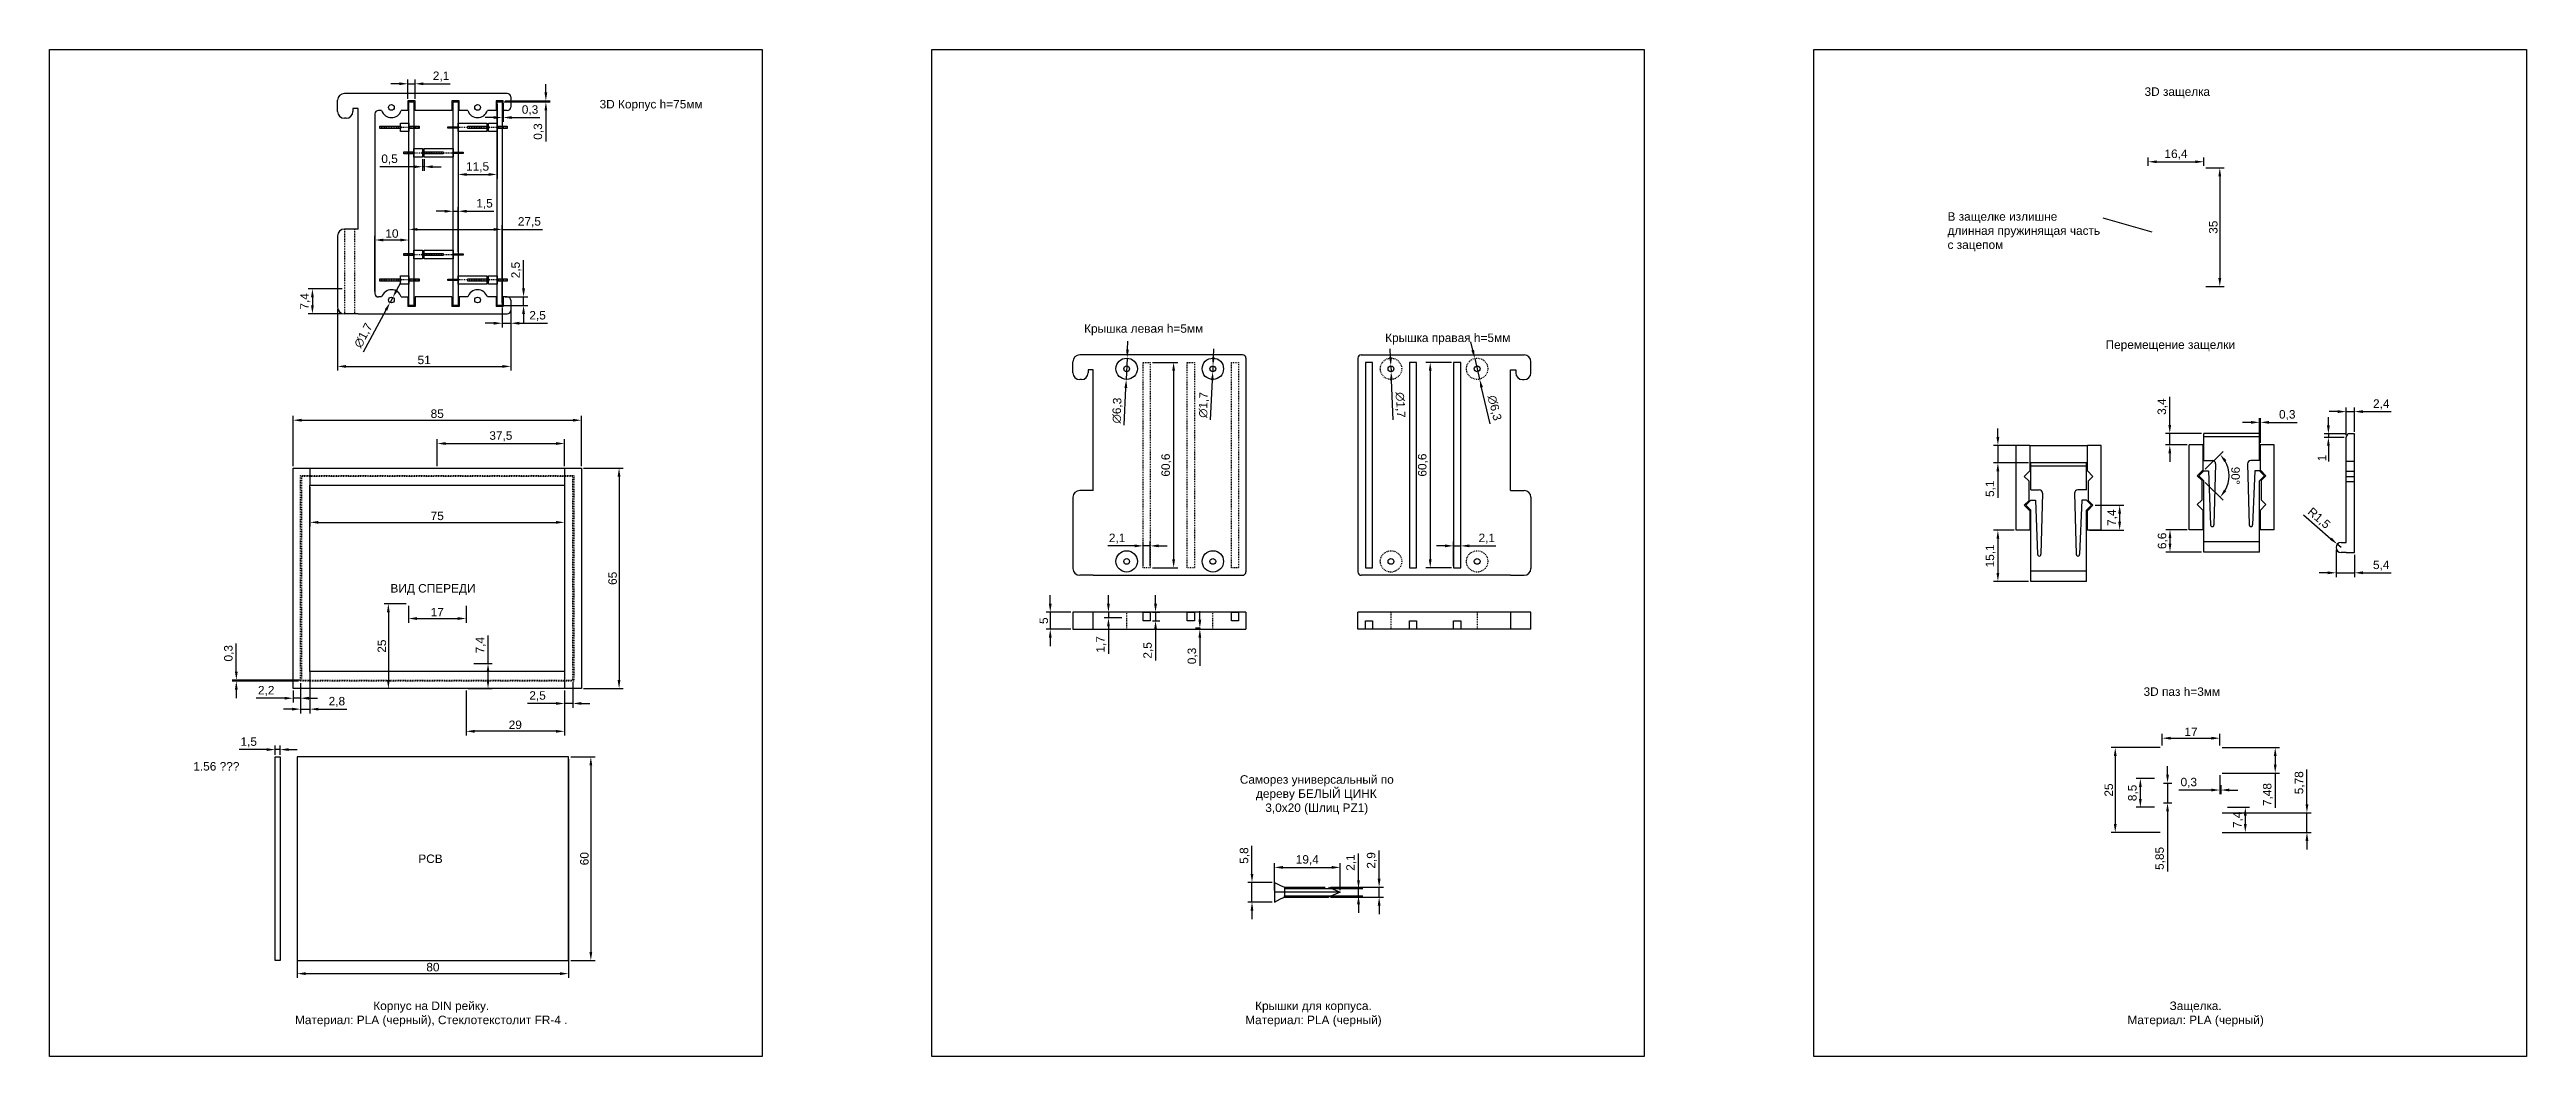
# Model space of a CAD drawing. Header units: millimetres. Extents: x 0 to 730, y 0 to 297.
import ezdxf

# ---------------------------------------------------------------- set-up
doc = ezdxf.new("R2010")
doc.units = ezdxf.units.MM
doc.linetypes.add('ACAD_ISO02W100', pattern=[15, 12, -3])
doc.linetypes.add('HIDDEN', pattern=[0.5, 0.25, -0.25])
doc.styles.get("Standard").update_dxf_attribs({"font": 'arial.ttf'})
doc.dimstyles.new('ISO-25', dxfattribs={"dimtxt": 2.5, "dimasz": 2.5, "dimexe": 1.25, "dimexo": 0.625, "dimtad": 1, "dimtxsty": 'Standard', "dimcen": 2.5, "dimadec": 0, "dimazin": 0, "dimtfac": 1, "dimtmove": 0, "dimatfit": 3, "dimfxl": 1, "dimarcsym": 0})

msp = doc.modelspace()

# ---------------------------------------------------------------- texts
at = {"char_height": 2.5, "attachment_point": 1}
for s, width, insert in [('3D защелка', 21.95162, (617.433, 285.828)), ('3D Корпус h=75мм', 31.32896, (162.11, 282.126)), ('В защелке излишне длинная пружинящая часть с зацепом', 46.55368, (559.377, 249.005)), ('Крышка левая h=5мм', 45.71906, (304.914, 215.965)), ('\\pi4.67058;Крышка правая h=5мм', 45.71906, (388.966, 213.232)), ('Перемещение защелки', 46.55368, (605.959, 211.193)), ('ВИД СПЕРЕДИ', 36.34399, (100.466, 139.328)), ('3D паз h=3мм', 31.32896, (617.146, 108.872)), ('1.56 ???', 21.54664, (42.365, 86.835)), ('\\pi0.32628;Саморез универсальный по \\P\\pi5.07901;дереву БЕЛЫЙ ЦИНК \\P\\pi7.82201;3,0х20 (Шлиц PZ1)', 45.71906, (350.483, 82.956)), ('PCB', 21.54664, (108.685, 59.571))]:
    msp.add_mtext_dynamic_manual_height_columns(s, width=width, gutter_width=12.5, heights=[0], dxfattribs=dict(at, insert=insert))
at = {"linetype": 'Continuous', "char_height": 2.5, "attachment_point": 5}
for s, insert in [('Корпус на DIN рейку.\\PМатериал: PLA (черный), Стеклотекстолит FR-4 .', (112.5, 12.5)), ('Крышки для корпуса.\\PМатериал: PLA (черный) ', (372.5, 12.5)), ('Защелка.\\PМатериал: PLA (черный) ', (632.5, 12.5))]:
    msp.add_mtext_dynamic_manual_height_columns(s, width=185, gutter_width=5, heights=[0], dxfattribs=dict(at, insert=insert))

# ---------------------------------------------------------------- blocks, each defined once
blk = doc.blocks.new('*D0')
at = {"color": 0, "lineweight": -2, "transparency": 16777216}
for p, q in [((120.41, 280.9), (120.41, 258.9)), ((131.91, 280.9), (131.91, 258.9)), ((122.91, 260.15), (129.41, 260.15))]:
    blk.add_line(p, q, dxfattribs=at)
at = {"color": 0, "transparency": 16777216}
for points in [[(122.91, 260.56), (122.91, 259.73), (120.41, 260.15)], [(129.41, 260.56), (129.41, 259.73), (131.91, 260.15)]]:
    blk.add_solid(points, dxfattribs=at)
at = {"layer": 'Defpoints', "color": 0, "transparency": 16777216}
for p in [(120.41, 281.52), (131.91, 281.52), (131.91, 260.15)]:
    blk.add_point(p, dxfattribs=at)
at = {"color": 0, "transparency": 16777216, "insert": (126.16, 262.27), "char_height": 2.5, "attachment_point": 5}
blk.add_mtext('11,5', dxfattribs=at)
blk = doc.blocks.new('*D1')
at = {"color": 0, "lineweight": -2, "transparency": 16777216}
for p, q in [((103.11, 286.89), (100.61, 286.89)), ((105.61, 282.45), (105.61, 288.14)), ((105.61, 286.89), (107.71, 286.89)), ((107.71, 282.45), (107.71, 288.14)), ((110.21, 286.89), (118.07, 286.89))]:
    blk.add_line(p, q, dxfattribs=at)
at = {"color": 0, "transparency": 16777216}
for points in [[(103.11, 287.31), (103.11, 286.48), (105.61, 286.89)], [(110.21, 287.31), (110.21, 286.48), (107.71, 286.89)]]:
    blk.add_solid(points, dxfattribs=at)
at = {"layer": 'Defpoints', "color": 0, "transparency": 16777216}
for p in [(107.71, 286.89), (105.61, 281.82), (107.71, 281.82)]:
    blk.add_point(p, dxfattribs=at)
at = {"color": 0, "transparency": 16777216, "insert": (115.39, 289.02), "char_height": 2.5, "attachment_point": 5}
blk.add_mtext('2,1', dxfattribs=at)
blk = doc.blocks.new('*D2')
at = {"color": 0, "lineweight": -2, "transparency": 16777216}
for p, q in [((133.41, 280.9), (133.41, 275.69)), ((133.71, 281.2), (133.71, 275.69)), ((130.91, 276.94), (128.41, 276.94)), ((133.41, 276.94), (133.71, 276.94)), ((136.21, 276.94), (144.51, 276.94))]:
    blk.add_line(p, q, dxfattribs=at)
at = {"color": 0, "transparency": 16777216}
for points in [[(130.91, 277.36), (130.91, 276.52), (133.41, 276.94)], [(136.21, 277.36), (136.21, 276.52), (133.71, 276.94)]]:
    blk.add_solid(points, dxfattribs=at)
at = {"layer": 'Defpoints', "color": 0, "transparency": 16777216}
for p in [(133.41, 281.52), (133.71, 281.82), (133.71, 276.94)]:
    blk.add_point(p, dxfattribs=at)
at = {"color": 0, "transparency": 16777216, "insert": (141.61, 279.07), "char_height": 2.5, "attachment_point": 5}
blk.add_mtext('0,3', dxfattribs=at)
blk = doc.blocks.new('*D3')
at = {"color": 0, "lineweight": -2, "transparency": 16777216}
for p, q in [((146.28, 284.32), (146.28, 286.82)), ((134.03, 281.52), (147.53, 281.52)), ((134.33, 281.82), (147.53, 281.82)), ((146.28, 281.82), (146.28, 281.52)), ((146.28, 279.02), (146.28, 269.9))]:
    blk.add_line(p, q, dxfattribs=at)
at = {"color": 0, "transparency": 16777216}
for points in [[(145.86, 284.32), (146.69, 284.32), (146.28, 281.82)], [(145.86, 279.02), (146.69, 279.02), (146.28, 281.52)]]:
    blk.add_solid(points, dxfattribs=at)
at = {"layer": 'Defpoints', "color": 0, "transparency": 16777216}
for p in [(133.41, 281.52), (133.71, 281.82), (146.28, 281.82)]:
    blk.add_point(p, dxfattribs=at)
at = {"color": 0, "transparency": 16777216, "insert": (144.15, 272.81), "char_height": 2.5, "attachment_point": 5, "rotation": 90}
blk.add_mtext('0,3', dxfattribs=at)
blk = doc.blocks.new('*D4')
at = {"color": 0, "lineweight": -2, "transparency": 16777216}
for p, q in [((105.91, 222.15), (105.91, 245.19)), ((108.41, 243.94), (130.91, 243.94)), ((133.41, 222.15), (133.41, 245.19)), ((133.41, 243.94), (145.32, 243.94))]:
    blk.add_line(p, q, dxfattribs=at)
at = {"color": 0, "transparency": 16777216}
for points in [[(108.41, 244.36), (108.41, 243.53), (105.91, 243.94)], [(130.91, 244.36), (130.91, 243.53), (133.41, 243.94)]]:
    blk.add_solid(points, dxfattribs=at)
at = {"layer": 'Defpoints', "color": 0, "transparency": 16777216}
for p in [(133.41, 243.94), (105.91, 221.52), (133.41, 221.52)]:
    blk.add_point(p, dxfattribs=at)
at = {"color": 0, "transparency": 16777216, "insert": (141.42, 246.07), "char_height": 2.5, "attachment_point": 5}
blk.add_mtext('27,5', dxfattribs=at)
blk = doc.blocks.new('*D5')
at = {"color": 0, "lineweight": -2, "transparency": 16777216}
for p, q in [((95.91, 225.65), (95.91, 242.06)), ((105.91, 228.4), (105.91, 242.06)), ((103.41, 240.81), (98.41, 240.81))]:
    blk.add_line(p, q, dxfattribs=at)
at = {"color": 0, "transparency": 16777216}
for points in [[(98.41, 241.22), (98.41, 240.39), (95.91, 240.81)], [(103.41, 241.22), (103.41, 240.39), (105.91, 240.81)]]:
    blk.add_solid(points, dxfattribs=at)
at = {"layer": 'Defpoints', "color": 0, "transparency": 16777216}
for p in [(95.91, 240.81), (105.91, 227.77), (95.91, 225.02)]:
    blk.add_point(p, dxfattribs=at)
at = {"color": 0, "transparency": 16777216, "insert": (100.91, 242.71), "char_height": 2.5, "attachment_point": 5}
blk.add_mtext('10', dxfattribs=at)
blk = doc.blocks.new('*D6')
at = {"color": 0, "lineweight": -2, "transparency": 16777216}
for p, q in [((133.41, 220.9), (133.41, 215.01)), ((135.91, 222.4), (135.91, 215.01)), ((130.91, 216.26), (128.41, 216.26)), ((133.41, 216.26), (135.91, 216.26)), ((138.41, 216.26), (146.77, 216.26))]:
    blk.add_line(p, q, dxfattribs=at)
at = {"color": 0, "transparency": 16777216}
for points in [[(130.91, 216.68), (130.91, 215.85), (133.41, 216.26)], [(138.41, 216.68), (138.41, 215.85), (135.91, 216.26)]]:
    blk.add_solid(points, dxfattribs=at)
at = {"layer": 'Defpoints', "color": 0, "transparency": 16777216}
for p in [(133.41, 221.52), (135.91, 223.02), (135.91, 216.26)]:
    blk.add_point(p, dxfattribs=at)
at = {"color": 0, "transparency": 16777216, "insert": (143.84, 218.39), "char_height": 2.5, "attachment_point": 5}
blk.add_mtext('2,5', dxfattribs=at)
blk = doc.blocks.new('*D7')
at = {"color": 0, "lineweight": -2, "transparency": 16777216}
for p, q in [((139.7, 226.52), (139.7, 234.89)), ((134.03, 221.52), (140.95, 221.52)), ((134.33, 224.02), (140.95, 224.02)), ((139.7, 221.52), (139.7, 224.02)), ((139.7, 219.02), (139.7, 216.52))]:
    blk.add_line(p, q, dxfattribs=at)
at = {"color": 0, "transparency": 16777216}
for points in [[(139.29, 226.52), (140.12, 226.52), (139.7, 224.02)], [(139.29, 219.02), (140.12, 219.02), (139.7, 221.52)]]:
    blk.add_solid(points, dxfattribs=at)
at = {"layer": 'Defpoints', "color": 0, "transparency": 16777216}
for p in [(133.41, 221.52), (133.71, 224.02), (139.7, 224.02)]:
    blk.add_point(p, dxfattribs=at)
at = {"color": 0, "transparency": 16777216, "insert": (137.58, 231.95), "char_height": 2.5, "attachment_point": 5, "rotation": 90}
blk.add_mtext('2,5', dxfattribs=at)
blk = doc.blocks.new('*D8')
at = {"color": 0, "lineweight": -2, "transparency": 16777216}
for p, q in [((116.41, 249.29), (113.91, 249.29)), ((118.91, 238.4), (118.91, 250.54)), ((118.91, 249.29), (120.41, 249.29)), ((120.41, 237.35), (120.41, 250.54)), ((122.91, 249.29), (130.99, 249.29))]:
    blk.add_line(p, q, dxfattribs=at)
at = {"color": 0, "transparency": 16777216}
for points in [[(116.41, 249.71), (116.41, 248.88), (118.91, 249.29)], [(122.91, 249.71), (122.91, 248.88), (120.41, 249.29)]]:
    blk.add_solid(points, dxfattribs=at)
at = {"layer": 'Defpoints', "color": 0, "transparency": 16777216}
for p in [(120.41, 249.29), (118.91, 237.77), (120.41, 236.72)]:
    blk.add_point(p, dxfattribs=at)
at = {"color": 0, "transparency": 16777216, "insert": (128.2, 251.42), "char_height": 2.5, "attachment_point": 5}
blk.add_mtext('1,5', dxfattribs=at)
blk = doc.blocks.new('*D9')
at = {"color": 0, "lineweight": -2, "transparency": 16777216}
for p, q in [((109.91, 264.65), (109.91, 261.17)), ((110.41, 264.65), (110.41, 261.17)), ((107.41, 262.42), (97.3, 262.42)), ((110.41, 262.42), (109.91, 262.42)), ((112.91, 262.42), (115.41, 262.42))]:
    blk.add_line(p, q, dxfattribs=at)
at = {"color": 0, "transparency": 16777216}
for points in [[(107.41, 262.84), (107.41, 262.01), (109.91, 262.42)], [(112.91, 262.84), (112.91, 262.01), (110.41, 262.42)]]:
    blk.add_solid(points, dxfattribs=at)
at = {"layer": 'Defpoints', "color": 0, "transparency": 16777216}
for p in [(109.91, 265.27), (110.41, 265.27), (110.41, 262.42)]:
    blk.add_point(p, dxfattribs=at)
at = {"color": 0, "transparency": 16777216, "insert": (100.21, 264.55), "char_height": 2.5, "attachment_point": 5}
blk.add_mtext('0,5', dxfattribs=at)
blk = doc.blocks.new('*D10')
at = {"color": 0, "lineweight": -2, "transparency": 16777216}
for p, q in [((72.99, 87.71), (72.99, 23.19)), ((152.99, 87.71), (152.99, 23.19)), ((75.49, 24.44), (150.49, 24.44))]:
    blk.add_line(p, q, dxfattribs=at)
at = {"color": 0, "transparency": 16777216}
for points in [[(75.49, 24.85), (75.49, 24.02), (72.99, 24.44)], [(150.49, 24.85), (150.49, 24.02), (152.99, 24.44)]]:
    blk.add_solid(points, dxfattribs=at)
at = {"layer": 'Defpoints', "color": 0, "transparency": 16777216}
for p in [(72.99, 88.34), (152.99, 88.34), (152.99, 24.44)]:
    blk.add_point(p, dxfattribs=at)
at = {"color": 0, "transparency": 16777216, "insert": (112.99, 26.34), "char_height": 2.5, "attachment_point": 5}
blk.add_mtext('80', dxfattribs=at)
blk = doc.blocks.new('*D11')
at = {"color": 0, "lineweight": -2, "transparency": 16777216}
for p, q in [((153.61, 88.34), (160.79, 88.34)), ((159.54, 85.84), (159.54, 30.84)), ((153.61, 28.34), (160.79, 28.34))]:
    blk.add_line(p, q, dxfattribs=at)
at = {"color": 0, "transparency": 16777216}
for points in [[(159.12, 85.84), (159.95, 85.84), (159.54, 88.34)], [(159.12, 30.84), (159.95, 30.84), (159.54, 28.34)]]:
    blk.add_solid(points, dxfattribs=at)
at = {"layer": 'Defpoints', "color": 0, "transparency": 16777216}
for p in [(152.99, 88.34), (152.99, 28.34), (159.54, 28.34)]:
    blk.add_point(p, dxfattribs=at)
at = {"color": 0, "transparency": 16777216, "insert": (157.64, 58.34), "char_height": 2.5, "attachment_point": 5, "rotation": 90}
blk.add_mtext('60', dxfattribs=at)
blk = doc.blocks.new('*D12')
at = {"color": 0, "lineweight": -2, "transparency": 16777216}
for p, q in [((63.99, 90.52), (55.9, 90.52)), ((66.49, 88.96), (66.49, 91.77)), ((67.99, 90.52), (66.49, 90.52)), ((67.99, 88.96), (67.99, 91.77)), ((70.49, 90.52), (72.99, 90.52))]:
    blk.add_line(p, q, dxfattribs=at)
at = {"color": 0, "transparency": 16777216}
for points in [[(63.99, 90.94), (63.99, 90.11), (66.49, 90.52)], [(70.49, 90.94), (70.49, 90.11), (67.99, 90.52)]]:
    blk.add_solid(points, dxfattribs=at)
at = {"layer": 'Defpoints', "color": 0, "transparency": 16777216}
for p in [(66.49, 88.34), (67.99, 90.52), (67.99, 88.34)]:
    blk.add_point(p, dxfattribs=at)
at = {"color": 0, "transparency": 16777216, "insert": (58.7, 92.65), "char_height": 2.5, "attachment_point": 5}
blk.add_mtext('1,5', dxfattribs=at)
blk = doc.blocks.new('*D13')
at = {"color": 0, "lineweight": -2, "transparency": 16777216}
for p, q in [((71.76, 174.15), (71.76, 188.91)), ((74.26, 187.66), (154.26, 187.66)), ((156.76, 174.15), (156.76, 188.91))]:
    blk.add_line(p, q, dxfattribs=at)
at = {"color": 0, "transparency": 16777216}
for points in [[(74.26, 188.08), (74.26, 187.25), (71.76, 187.66)], [(154.26, 188.08), (154.26, 187.25), (156.76, 187.66)]]:
    blk.add_solid(points, dxfattribs=at)
at = {"layer": 'Defpoints', "color": 0, "transparency": 16777216}
for p in [(156.76, 187.66), (71.76, 173.53), (156.76, 173.53)]:
    blk.add_point(p, dxfattribs=at)
at = {"color": 0, "transparency": 16777216, "insert": (114.26, 189.57), "char_height": 2.5, "attachment_point": 5}
blk.add_mtext('85', dxfattribs=at)
blk = doc.blocks.new('*D14')
at = {"color": 0, "lineweight": -2, "transparency": 16777216}
for p, q in [((76.76, 167.9), (76.76, 156.29)), ((151.76, 167.9), (151.76, 156.29)), ((79.26, 157.54), (149.26, 157.54))]:
    blk.add_line(p, q, dxfattribs=at)
at = {"color": 0, "transparency": 16777216}
for points in [[(79.26, 157.96), (79.26, 157.12), (76.76, 157.54)], [(149.26, 157.96), (149.26, 157.12), (151.76, 157.54)]]:
    blk.add_solid(points, dxfattribs=at)
at = {"layer": 'Defpoints', "color": 0, "transparency": 16777216}
for p in [(76.76, 168.53), (151.76, 168.53), (151.76, 157.54)]:
    blk.add_point(p, dxfattribs=at)
at = {"color": 0, "transparency": 16777216, "insert": (114.26, 159.44), "char_height": 2.5, "attachment_point": 5}
blk.add_mtext('75', dxfattribs=at)
blk = doc.blocks.new('*D15')
at = {"color": 0, "lineweight": -2, "transparency": 16777216}
for p, q in [((157.38, 173.53), (169.1, 173.53)), ((167.85, 171.03), (167.85, 111.03)), ((157.38, 108.53), (169.1, 108.53))]:
    blk.add_line(p, q, dxfattribs=at)
at = {"color": 0, "transparency": 16777216}
for points in [[(167.43, 171.03), (168.26, 171.03), (167.85, 173.53)], [(167.43, 111.03), (168.26, 111.03), (167.85, 108.53)]]:
    blk.add_solid(points, dxfattribs=at)
at = {"layer": 'Defpoints', "color": 0, "transparency": 16777216}
for p in [(156.76, 173.53), (156.76, 108.53), (167.85, 108.53)]:
    blk.add_point(p, dxfattribs=at)
at = {"color": 0, "transparency": 16777216, "insert": (165.95, 141.03), "char_height": 2.5, "attachment_point": 5, "rotation": 90}
blk.add_mtext('65', dxfattribs=at)
blk = doc.blocks.new('*D16')
at = {"color": 0, "lineweight": -2, "transparency": 16777216}
for p, q in [((73.96, 110.1), (73.96, 101.2)), ((76.76, 110.1), (76.76, 101.2)), ((71.46, 102.45), (68.96, 102.45)), ((73.96, 102.45), (76.76, 102.45)), ((79.26, 102.45), (87.61, 102.45))]:
    blk.add_line(p, q, dxfattribs=at)
at = {"color": 0, "transparency": 16777216}
for points in [[(71.46, 102.86), (71.46, 102.03), (73.96, 102.45)], [(79.26, 102.86), (79.26, 102.03), (76.76, 102.45)]]:
    blk.add_solid(points, dxfattribs=at)
at = {"layer": 'Defpoints', "color": 0, "transparency": 16777216}
for p in [(73.96, 110.73), (76.76, 110.73), (76.76, 102.45)]:
    blk.add_point(p, dxfattribs=at)
at = {"color": 0, "transparency": 16777216, "insert": (84.68, 104.57), "char_height": 2.5, "attachment_point": 5}
blk.add_mtext('2,8', dxfattribs=at)
blk = doc.blocks.new('*D17')
at = {"color": 0, "lineweight": -2, "transparency": 16777216}
for p, q in [((73.96, 110.1), (73.96, 104.42)), ((69.26, 105.67), (60.94, 105.67)), ((71.76, 107.9), (71.76, 104.42)), ((73.96, 105.67), (71.76, 105.67)), ((76.46, 105.67), (78.96, 105.67))]:
    blk.add_line(p, q, dxfattribs=at)
at = {"color": 0, "transparency": 16777216}
for points in [[(69.26, 106.09), (69.26, 105.25), (71.76, 105.67)], [(76.46, 106.09), (76.46, 105.25), (73.96, 105.67)]]:
    blk.add_solid(points, dxfattribs=at)
at = {"layer": 'Defpoints', "color": 0, "transparency": 16777216}
for p in [(73.96, 110.73), (71.76, 108.53), (71.76, 105.67)]:
    blk.add_point(p, dxfattribs=at)
at = {"color": 0, "transparency": 16777216, "insert": (63.85, 107.8), "char_height": 2.5, "attachment_point": 5}
blk.add_mtext('2,2', dxfattribs=at)
blk = doc.blocks.new('*D18')
at = {"color": 0, "lineweight": -2, "transparency": 16777216}
for p, q in [((154.26, 110.4), (154.26, 102.87)), ((149.26, 104.12), (140.9, 104.12)), ((151.76, 107.9), (151.76, 102.87)), ((154.26, 104.12), (151.76, 104.12)), ((156.76, 104.12), (159.26, 104.12))]:
    blk.add_line(p, q, dxfattribs=at)
at = {"color": 0, "transparency": 16777216}
for points in [[(149.26, 104.54), (149.26, 103.71), (151.76, 104.12)], [(156.76, 104.54), (156.76, 103.71), (154.26, 104.12)]]:
    blk.add_solid(points, dxfattribs=at)
at = {"layer": 'Defpoints', "color": 0, "transparency": 16777216}
for p in [(154.26, 111.03), (151.76, 108.53), (151.76, 104.12)]:
    blk.add_point(p, dxfattribs=at)
at = {"color": 0, "transparency": 16777216, "insert": (143.83, 106.25), "char_height": 2.5, "attachment_point": 5}
blk.add_mtext('2,5', dxfattribs=at)
blk = doc.blocks.new('*D19')
at = {"color": 0, "lineweight": -2, "transparency": 16777216}
for p, q in [((55.05, 113.53), (55.05, 121.83)), ((73.63, 111.03), (53.8, 111.03)), ((73.33, 110.73), (53.8, 110.73)), ((55.05, 110.73), (55.05, 111.03)), ((55.05, 108.23), (55.05, 105.73))]:
    blk.add_line(p, q, dxfattribs=at)
at = {"color": 0, "transparency": 16777216}
for points in [[(54.63, 113.53), (55.46, 113.53), (55.05, 111.03)], [(54.63, 108.23), (55.46, 108.23), (55.05, 110.73)]]:
    blk.add_solid(points, dxfattribs=at)
at = {"layer": 'Defpoints', "color": 0, "transparency": 16777216}
for p in [(55.05, 111.03), (73.96, 110.73), (74.26, 111.03)]:
    blk.add_point(p, dxfattribs=at)
at = {"color": 0, "transparency": 16777216, "insert": (52.92, 118.93), "char_height": 2.5, "attachment_point": 5, "rotation": 90}
blk.add_mtext('0,3', dxfattribs=at)
blk = doc.blocks.new('*D20')
at = {"color": 0, "lineweight": -2, "transparency": 16777216}
for p, q in [((102.35, 226.07), (103.54, 228.27)), ((92.5, 207.82), (99.17, 220.17)), ((101.16, 223.87), (100.36, 222.37))]:
    blk.add_line(p, q, dxfattribs=at)
at = {"color": 0, "transparency": 16777216}
for points in [[(98.8, 220.37), (99.53, 219.98), (100.36, 222.37)], [(101.98, 226.27), (102.72, 225.87), (101.16, 223.87)]]:
    blk.add_solid(points, dxfattribs=at)
at = {"layer": 'Defpoints', "color": 0, "transparency": 16777216}
for p in [(100.36, 222.37), (101.16, 223.87)]:
    blk.add_point(p, dxfattribs=at)
at = {"color": 0, "transparency": 16777216, "insert": (92.61, 212.6), "char_height": 2.5, "attachment_point": 5, "rotation": 61.63212}
blk.add_mtext('∅1,7', dxfattribs=at)
blk = doc.blocks.new('*D21')
at = {"color": 0, "lineweight": -2, "transparency": 16777216}
for p, q in [((114.26, 174.15), (114.26, 182.03)), ((116.76, 180.78), (149.26, 180.78)), ((151.76, 174.15), (151.76, 182.03))]:
    blk.add_line(p, q, dxfattribs=at)
at = {"color": 0, "transparency": 16777216}
for points in [[(116.76, 181.2), (116.76, 180.37), (114.26, 180.78)], [(149.26, 181.2), (149.26, 180.37), (151.76, 180.78)]]:
    blk.add_solid(points, dxfattribs=at)
at = {"layer": 'Defpoints', "color": 0, "transparency": 16777216}
for p in [(151.76, 180.78), (114.26, 173.53), (151.76, 173.53)]:
    blk.add_point(p, dxfattribs=at)
at = {"color": 0, "transparency": 16777216, "insert": (133.01, 182.91), "char_height": 2.5, "attachment_point": 5}
blk.add_mtext('37,5', dxfattribs=at)
blk = doc.blocks.new('*D22')
at = {"color": 0, "lineweight": -2, "transparency": 16777216}
for p, q in [((122.76, 107.9), (122.76, 94.66)), ((151.76, 107.9), (151.76, 94.66)), ((149.26, 95.91), (125.26, 95.91))]:
    blk.add_line(p, q, dxfattribs=at)
at = {"color": 0, "transparency": 16777216}
for points in [[(125.26, 96.32), (125.26, 95.49), (122.76, 95.91)], [(149.26, 96.32), (149.26, 95.49), (151.76, 95.91)]]:
    blk.add_solid(points, dxfattribs=at)
at = {"layer": 'Defpoints', "color": 0, "transparency": 16777216}
for p in [(122.76, 108.53), (151.76, 108.53), (122.76, 95.91)]:
    blk.add_point(p, dxfattribs=at)
at = {"color": 0, "transparency": 16777216, "insert": (137.26, 97.81), "char_height": 2.5, "attachment_point": 5}
blk.add_mtext('29', dxfattribs=at)
blk = doc.blocks.new('*D23')
at = {"color": 0, "lineweight": -2, "transparency": 16777216}
for p, q in [((105.13, 133.53), (98.6, 133.53)), ((99.85, 131.03), (99.85, 111.03)), ((105.13, 108.53), (98.6, 108.53))]:
    blk.add_line(p, q, dxfattribs=at)
at = {"color": 0, "transparency": 16777216}
for points in [[(99.44, 131.03), (100.27, 131.03), (99.85, 133.53)], [(99.44, 111.03), (100.27, 111.03), (99.85, 108.53)]]:
    blk.add_solid(points, dxfattribs=at)
at = {"layer": 'Defpoints', "color": 0, "transparency": 16777216}
for p in [(105.76, 133.53), (99.85, 108.53), (105.76, 108.53)]:
    blk.add_point(p, dxfattribs=at)
at = {"color": 0, "transparency": 16777216, "insert": (97.95, 121.03), "char_height": 2.5, "attachment_point": 5, "rotation": 90}
blk.add_mtext('25', dxfattribs=at)
blk = doc.blocks.new('*D24')
at = {"color": 0, "lineweight": -2, "transparency": 16777216}
for p, q in [((105.76, 132.9), (105.76, 127.92)), ((122.76, 132.9), (122.76, 127.92)), ((108.26, 129.17), (120.26, 129.17))]:
    blk.add_line(p, q, dxfattribs=at)
at = {"color": 0, "transparency": 16777216}
for points in [[(108.26, 129.59), (108.26, 128.76), (105.76, 129.17)], [(120.26, 129.59), (120.26, 128.76), (122.76, 129.17)]]:
    blk.add_solid(points, dxfattribs=at)
at = {"layer": 'Defpoints', "color": 0, "transparency": 16777216}
for p in [(105.76, 133.53), (122.76, 133.53), (122.76, 129.17)]:
    blk.add_point(p, dxfattribs=at)
at = {"color": 0, "transparency": 16777216, "insert": (114.26, 131.05), "char_height": 2.5, "attachment_point": 5}
blk.add_mtext('17', dxfattribs=at)
blk = doc.blocks.new('*D25')
at = {"color": 0, "lineweight": -2, "transparency": 16777216}
for p, q in [((129.23, 115.93), (129.23, 124.2)), ((125.01, 115.93), (130.48, 115.93)), ((129.23, 111.03), (129.23, 113.43)), ((123.38, 108.53), (130.48, 108.53))]:
    blk.add_line(p, q, dxfattribs=at)
at = {"color": 0, "transparency": 16777216}
for points in [[(128.81, 113.43), (129.64, 113.43), (129.23, 115.93)], [(128.81, 111.03), (129.64, 111.03), (129.23, 108.53)]]:
    blk.add_solid(points, dxfattribs=at)
at = {"layer": 'Defpoints', "color": 0, "transparency": 16777216}
for p in [(124.38, 115.93), (122.76, 108.53), (129.23, 108.53)]:
    blk.add_point(p, dxfattribs=at)
at = {"color": 0, "transparency": 16777216, "insert": (127.11, 121.31), "char_height": 2.5, "attachment_point": 5, "rotation": 90}
blk.add_mtext('7,4', dxfattribs=at)
blk = doc.blocks.new('*D26')
at = {"color": 0, "lineweight": -2, "transparency": 16777216}
for p, q in [((86.28, 226.42), (76.23, 226.42)), ((86.28, 219.02), (76.23, 219.02)), ((77.48, 223.92), (77.48, 221.52))]:
    blk.add_line(p, q, dxfattribs=at)
at = {"color": 0, "transparency": 16777216}
for points in [[(77.06, 223.92), (77.89, 223.92), (77.48, 226.42)], [(77.06, 221.52), (77.89, 221.52), (77.48, 219.02)]]:
    blk.add_solid(points, dxfattribs=at)
at = {"layer": 'Defpoints', "color": 0, "transparency": 16777216}
for p in [(86.91, 226.42, 47.62), (77.48, 219.02), (86.91, 219.02, 75)]:
    blk.add_point(p, dxfattribs=at)
at = {"color": 0, "transparency": 16777216, "insert": (75.35, 222.72), "char_height": 2.5, "attachment_point": 5, "rotation": 90}
blk.add_mtext('7,4', dxfattribs=at)
blk = doc.blocks.new('*D27')
at = {"color": 0, "lineweight": -2, "transparency": 16777216}
for p, q in [((84.91, 220.4), (84.91, 202.28)), ((135.91, 219.4), (135.91, 202.28)), ((87.41, 203.53), (133.41, 203.53))]:
    blk.add_line(p, q, dxfattribs=at)
at = {"color": 0, "transparency": 16777216}
for points in [[(87.41, 203.95), (87.41, 203.11), (84.91, 203.53)], [(133.41, 203.95), (133.41, 203.11), (135.91, 203.53)]]:
    blk.add_solid(points, dxfattribs=at)
at = {"layer": 'Defpoints', "color": 0, "transparency": 16777216}
for p in [(84.91, 221.02), (135.91, 220.02), (135.91, 203.53)]:
    blk.add_point(p, dxfattribs=at)
at = {"color": 0, "transparency": 16777216, "insert": (110.41, 205.43), "char_height": 2.5, "attachment_point": 5}
blk.add_mtext('51', dxfattribs=at)
blk = doc.blocks.new('*D49')
at = {"color": 0, "lineweight": -2, "transparency": 16777216}
for p, q in [((343, 206.17), (343.11, 208.67)), ((342.2, 187.81), (342.71, 199.48)), ((342.89, 203.68), (342.82, 201.98))]:
    blk.add_line(p, q, dxfattribs=at)
at = {"color": 0, "transparency": 16777216}
for points in [[(342.58, 206.19), (343.41, 206.16), (342.89, 203.68)], [(342.29, 199.5), (343.12, 199.46), (342.82, 201.98)]]:
    blk.add_solid(points, dxfattribs=at)
at = {"layer": 'Defpoints', "color": 0, "transparency": 16777216}
for p in [(342.82, 201.98), (342.89, 203.68)]:
    blk.add_point(p, dxfattribs=at)
at = {"color": 0, "transparency": 16777216, "insert": (340.22, 192.16), "char_height": 2.5, "attachment_point": 5, "rotation": 87.51307}
blk.add_mtext('∅1,7', dxfattribs=at)
blk = doc.blocks.new('*D50')
at = {"color": 0, "lineweight": -2, "transparency": 16777216}
for p, q in [((317.59, 205.98), (317.32, 199.68)), ((317.69, 208.47), (317.8, 210.97)), ((316.75, 186.17), (317.21, 197.18))]:
    blk.add_line(p, q, dxfattribs=at)
at = {"color": 0, "transparency": 16777216}
for points in [[(317.28, 208.49), (318.11, 208.46), (317.59, 205.98)], [(316.8, 197.2), (317.63, 197.17), (317.32, 199.68)]]:
    blk.add_solid(points, dxfattribs=at)
at = {"layer": 'Defpoints', "color": 0, "transparency": 16777216}
for p in [(317.59, 205.98), (317.32, 199.68)]:
    blk.add_point(p, dxfattribs=at)
at = {"color": 0, "transparency": 16777216, "insert": (314.76, 190.52), "char_height": 2.5, "attachment_point": 5, "rotation": 87.57876}
blk.add_mtext('∅6,3', dxfattribs=at)
blk = doc.blocks.new('*D51')
at = {"color": 0, "lineweight": -2, "transparency": 16777216}
for p, q in [((325.03, 204.73), (332.54, 204.73)), ((331.29, 202.23), (331.29, 146.63)), ((325.03, 144.13), (332.54, 144.13))]:
    blk.add_line(p, q, dxfattribs=at)
at = {"color": 0, "transparency": 16777216}
for points in [[(330.87, 202.23), (331.71, 202.23), (331.29, 204.73)], [(330.87, 146.63), (331.71, 146.63), (331.29, 144.13)]]:
    blk.add_solid(points, dxfattribs=at)
at = {"layer": 'Defpoints', "color": 0, "transparency": 16777216}
for p in [(324.4, 204.73), (324.4, 144.13), (331.29, 144.13)]:
    blk.add_point(p, dxfattribs=at)
at = {"color": 0, "transparency": 16777216, "insert": (329.16, 174.43), "char_height": 2.5, "attachment_point": 5, "rotation": 90}
blk.add_mtext('60,6', dxfattribs=at)
blk = doc.blocks.new('*D52')
at = {"color": 0, "lineweight": -2, "transparency": 16777216}
for p, q in [((319.8, 150.6), (311.94, 150.6)), ((322.3, 144.75), (322.3, 151.85)), ((324.4, 150.6), (322.3, 150.6)), ((324.4, 144.75), (324.4, 151.85)), ((326.9, 150.6), (329.4, 150.6))]:
    blk.add_line(p, q, dxfattribs=at)
at = {"color": 0, "transparency": 16777216}
for points in [[(319.8, 151.02), (319.8, 150.19), (322.3, 150.6)], [(326.9, 151.02), (326.9, 150.19), (324.4, 150.6)]]:
    blk.add_solid(points, dxfattribs=at)
at = {"layer": 'Defpoints', "color": 0, "transparency": 16777216}
for p in [(324.4, 150.6), (322.3, 144.13), (324.4, 144.13)]:
    blk.add_point(p, dxfattribs=at)
at = {"color": 0, "transparency": 16777216, "insert": (314.62, 152.73), "char_height": 2.5, "attachment_point": 5}
blk.add_mtext('2,1', dxfattribs=at)
blk = doc.blocks.new('*D53')
at = {"color": 0, "lineweight": -2, "transparency": 16777216}
for p, q in [((294.93, 133.53), (294.93, 136.03)), ((300.98, 131.03), (293.68, 131.03)), ((300.98, 126.03), (293.68, 126.03)), ((294.93, 131.03), (294.93, 126.03)), ((294.93, 123.53), (294.93, 121.03))]:
    blk.add_line(p, q, dxfattribs=at)
at = {"color": 0, "transparency": 16777216}
for points in [[(294.51, 133.53), (295.34, 133.53), (294.93, 131.03)], [(294.51, 123.53), (295.34, 123.53), (294.93, 126.03)]]:
    blk.add_solid(points, dxfattribs=at)
at = {"layer": 'Defpoints', "color": 0, "transparency": 16777216}
for p in [(294.93, 126.03), (301.6, 131.03), (301.6, 126.03)]:
    blk.add_point(p, dxfattribs=at)
at = {"color": 0, "transparency": 16777216, "insert": (293.03, 128.53), "char_height": 2.5, "attachment_point": 5, "rotation": 90}
blk.add_mtext('5', dxfattribs=at)
blk = doc.blocks.new('*D54')
at = {"color": 0, "lineweight": -2, "transparency": 16777216}
for p, q in [((325.96, 133.53), (325.96, 136.03)), ((325.03, 131.03), (327.21, 131.03)), ((325.03, 128.53), (327.21, 128.53)), ((325.96, 131.03), (325.96, 128.53)), ((325.96, 126.03), (325.96, 116.84))]:
    blk.add_line(p, q, dxfattribs=at)
at = {"color": 0, "transparency": 16777216}
for points in [[(325.54, 133.53), (326.38, 133.53), (325.96, 131.03)], [(325.54, 126.03), (326.38, 126.03), (325.96, 128.53)]]:
    blk.add_solid(points, dxfattribs=at)
at = {"layer": 'Defpoints', "color": 0, "transparency": 16777216}
for p in [(324.4, 131.03), (324.4, 128.53), (325.96, 131.03)]:
    blk.add_point(p, dxfattribs=at)
at = {"color": 0, "transparency": 16777216, "insert": (323.83, 119.77), "char_height": 2.5, "attachment_point": 5, "rotation": 90}
blk.add_mtext('2,5', dxfattribs=at)
blk = doc.blocks.new('*D55')
at = {"color": 0, "lineweight": -2, "transparency": 16777216}
for p, q in [((312.08, 133.53), (312.08, 136.03)), ((315.98, 131.03), (310.83, 131.03)), ((315.98, 129.33), (310.83, 129.33)), ((312.08, 131.03), (312.08, 129.33)), ((312.08, 126.83), (312.08, 118.76))]:
    blk.add_line(p, q, dxfattribs=at)
at = {"color": 0, "transparency": 16777216}
for points in [[(311.66, 133.53), (312.49, 133.53), (312.08, 131.03)], [(311.66, 126.83), (312.49, 126.83), (312.08, 129.33)]]:
    blk.add_solid(points, dxfattribs=at)
at = {"layer": 'Defpoints', "color": 0, "transparency": 16777216}
for p in [(312.08, 129.33), (316.6, 131.03), (316.6, 129.33)]:
    blk.add_point(p, dxfattribs=at)
at = {"color": 0, "transparency": 16777216, "insert": (309.95, 121.54), "char_height": 2.5, "attachment_point": 5, "rotation": 90}
blk.add_mtext('1,7', dxfattribs=at)
blk = doc.blocks.new('*D56')
at = {"color": 0, "lineweight": -2, "transparency": 16777216}
for p, q in [((339.08, 126.33), (337.77, 126.33)), ((339.08, 126.03), (337.77, 126.03)), ((339.02, 128.83), (339.02, 131.33)), ((339.02, 126.33), (339.02, 126.03)), ((339.02, 123.53), (339.02, 115.23))]:
    blk.add_line(p, q, dxfattribs=at)
at = {"color": 0, "transparency": 16777216}
for points in [[(338.6, 128.83), (339.43, 128.83), (339.02, 126.33)], [(338.6, 123.53), (339.43, 123.53), (339.02, 126.03)]]:
    blk.add_solid(points, dxfattribs=at)
at = {"layer": 'Defpoints', "color": 0, "transparency": 16777216}
for p in [(339.02, 126.03), (339.7, 126.33), (339.7, 126.03)]:
    blk.add_point(p, dxfattribs=at)
at = {"color": 0, "transparency": 16777216, "insert": (336.89, 118.13), "char_height": 2.5, "attachment_point": 5, "rotation": 90}
blk.add_mtext('0,3', dxfattribs=at)
blk = doc.blocks.new('*D57')
at = {"color": 0, "lineweight": -2, "transparency": 16777216}
for p, q in [((360.99, 49.08), (360.99, 57.02)), ((363.49, 55.77), (377.89, 55.77)), ((380.39, 49.08), (380.39, 57.02))]:
    blk.add_line(p, q, dxfattribs=at)
at = {"color": 0, "transparency": 16777216}
for points in [[(363.49, 56.19), (363.49, 55.35), (360.99, 55.77)], [(377.89, 56.19), (377.89, 55.35), (380.39, 55.77)]]:
    blk.add_solid(points, dxfattribs=at)
at = {"layer": 'Defpoints', "color": 0, "transparency": 16777216}
for p in [(380.39, 55.77), (360.99, 48.45), (380.39, 48.45)]:
    blk.add_point(p, dxfattribs=at)
at = {"color": 0, "transparency": 16777216, "insert": (370.69, 57.9), "char_height": 2.5, "attachment_point": 5}
blk.add_mtext('19,4', dxfattribs=at)
blk = doc.blocks.new('*D58')
at = {"color": 0, "lineweight": -2, "transparency": 16777216}
for p, q in [((354.39, 53.85), (354.39, 62.16)), ((360.37, 51.35), (353.14, 51.35)), ((354.39, 45.55), (354.39, 51.35)), ((360.37, 45.55), (353.14, 45.55)), ((354.39, 43.05), (354.39, 40.55))]:
    blk.add_line(p, q, dxfattribs=at)
at = {"color": 0, "transparency": 16777216}
for points in [[(353.97, 53.85), (354.8, 53.85), (354.39, 51.35)], [(353.97, 43.05), (354.8, 43.05), (354.39, 45.55)]]:
    blk.add_solid(points, dxfattribs=at)
at = {"layer": 'Defpoints', "color": 0, "transparency": 16777216}
for p in [(360.99, 51.35), (354.39, 45.55), (360.99, 45.55)]:
    blk.add_point(p, dxfattribs=at)
at = {"color": 0, "transparency": 16777216, "insert": (352.26, 59.26), "char_height": 2.5, "attachment_point": 5, "rotation": 90}
blk.add_mtext('5,8', dxfattribs=at)
blk = doc.blocks.new('*D59')
at = {"color": 0, "lineweight": -2, "transparency": 16777216}
for p, q in [((391.86, 52.4), (391.86, 60.75)), ((377.52, 49.9), (393.11, 49.9)), ((377.52, 47), (393.11, 47)), ((391.86, 47), (391.86, 49.9)), ((391.86, 44.5), (391.86, 42))]:
    blk.add_line(p, q, dxfattribs=at)
at = {"color": 0, "transparency": 16777216}
for points in [[(391.44, 52.4), (392.27, 52.4), (391.86, 49.9)], [(391.44, 44.5), (392.27, 44.5), (391.86, 47)]]:
    blk.add_solid(points, dxfattribs=at)
at = {"layer": 'Defpoints', "color": 0, "transparency": 16777216}
for p in [(376.89, 49.9), (376.89, 47), (391.86, 47)]:
    blk.add_point(p, dxfattribs=at)
at = {"color": 0, "transparency": 16777216, "insert": (389.73, 57.83), "char_height": 2.5, "attachment_point": 5, "rotation": 90}
blk.add_mtext('2,9', dxfattribs=at)
blk = doc.blocks.new('*D60')
at = {"color": 0, "lineweight": -2, "transparency": 16777216}
for p, q in [((385.78, 52), (385.78, 59.87)), ((364.62, 49.5), (387.03, 49.5)), ((364.62, 47.4), (387.03, 47.4)), ((385.78, 47.4), (385.78, 49.5)), ((385.78, 44.9), (385.78, 42.4))]:
    blk.add_line(p, q, dxfattribs=at)
at = {"color": 0, "transparency": 16777216}
for points in [[(385.36, 52), (386.2, 52), (385.78, 49.5)], [(385.36, 44.9), (386.2, 44.9), (385.78, 47.4)]]:
    blk.add_solid(points, dxfattribs=at)
at = {"layer": 'Defpoints', "color": 0, "transparency": 16777216}
for p in [(363.99, 49.5), (363.99, 47.4), (385.78, 47.4)]:
    blk.add_point(p, dxfattribs=at)
at = {"color": 0, "transparency": 16777216, "insert": (383.65, 57.19), "char_height": 2.5, "attachment_point": 5, "rotation": 90}
blk.add_mtext('2,1', dxfattribs=at)
blk = doc.blocks.new('*D61')
at = {"color": 0, "lineweight": -2, "transparency": 16777216}
for p, q in [((395.21, 206.17), (395.1, 208.67)), ((395.32, 203.68), (395.39, 201.98)), ((396, 187.81), (395.5, 199.48))]:
    blk.add_line(p, q, dxfattribs=at)
at = {"color": 0, "transparency": 16777216}
for points in [[(395.62, 206.19), (394.79, 206.16), (395.32, 203.68)], [(395.91, 199.5), (395.08, 199.46), (395.39, 201.98)]]:
    blk.add_solid(points, dxfattribs=at)
at = {"layer": 'Defpoints', "color": 0, "transparency": 16777216}
for p in [(395.32, 203.68), (395.39, 201.98)]:
    blk.add_point(p, dxfattribs=at)
at = {"color": 0, "transparency": 16777216, "insert": (397.99, 192.16), "char_height": 2.5, "attachment_point": 5, "rotation": 272.48693}
blk.add_mtext('∅1,7', dxfattribs=at)
blk = doc.blocks.new('*D62')
at = {"color": 0, "lineweight": -2, "transparency": 16777216}
for p, q in [((419.44, 208.32), (418.86, 210.76)), ((420.02, 205.89), (421.48, 199.76)), ((424.62, 186.61), (422.06, 197.33))]:
    blk.add_line(p, q, dxfattribs=at)
at = {"color": 0, "transparency": 16777216}
for points in [[(419.85, 208.42), (419.04, 208.23), (420.02, 205.89)], [(422.47, 197.43), (421.66, 197.24), (421.48, 199.76)]]:
    blk.add_solid(points, dxfattribs=at)
at = {"layer": 'Defpoints', "color": 0, "transparency": 16777216}
for p in [(420.02, 205.89), (421.48, 199.76)]:
    blk.add_point(p, dxfattribs=at)
at = {"color": 0, "transparency": 16777216, "insert": (425.74, 191.26), "char_height": 2.5, "attachment_point": 5, "rotation": 283.42255}
blk.add_mtext('∅6,3', dxfattribs=at)
blk = doc.blocks.new('*D63')
at = {"color": 0, "lineweight": -2, "transparency": 16777216}
for p, q in [((413.18, 204.73), (405.67, 204.73)), ((406.92, 202.23), (406.92, 146.63)), ((413.18, 144.13), (405.67, 144.13))]:
    blk.add_line(p, q, dxfattribs=at)
at = {"color": 0, "transparency": 16777216}
for points in [[(406.5, 202.23), (407.33, 202.23), (406.92, 204.73)], [(406.5, 146.63), (407.33, 146.63), (406.92, 144.13)]]:
    blk.add_solid(points, dxfattribs=at)
at = {"layer": 'Defpoints', "color": 0, "transparency": 16777216}
for p in [(413.8, 204.73), (406.92, 144.13), (413.8, 144.13)]:
    blk.add_point(p, dxfattribs=at)
at = {"color": 0, "transparency": 16777216, "insert": (404.79, 174.43), "char_height": 2.5, "attachment_point": 5, "rotation": 90}
blk.add_mtext('60,6', dxfattribs=at)
blk = doc.blocks.new('*D64')
at = {"color": 0, "lineweight": -2, "transparency": 16777216}
for p, q in [((411.3, 150.6), (408.8, 150.6)), ((413.8, 144.75), (413.8, 151.85)), ((413.8, 150.6), (415.9, 150.6)), ((415.9, 144.75), (415.9, 151.85)), ((418.4, 150.6), (426.26, 150.6))]:
    blk.add_line(p, q, dxfattribs=at)
at = {"color": 0, "transparency": 16777216}
for points in [[(411.3, 151.02), (411.3, 150.19), (413.8, 150.6)], [(418.4, 151.02), (418.4, 150.19), (415.9, 150.6)]]:
    blk.add_solid(points, dxfattribs=at)
at = {"layer": 'Defpoints', "color": 0, "transparency": 16777216}
for p in [(413.8, 150.6), (413.8, 144.13), (415.9, 144.13)]:
    blk.add_point(p, dxfattribs=at)
at = {"color": 0, "transparency": 16777216, "insert": (423.58, 152.73), "char_height": 2.5, "attachment_point": 5}
blk.add_mtext('2,1', dxfattribs=at)
blk = doc.blocks.new('*D89')
at = {"color": 0, "lineweight": -2, "transparency": 16777216}
for p, q in [((622.65, 91.71), (622.65, 95.13)), ((639.65, 91.71), (639.65, 95.13)), ((625.15, 93.88), (637.15, 93.88))]:
    blk.add_line(p, q, dxfattribs=at)
at = {"color": 0, "transparency": 16777216}
for points in [[(625.15, 94.3), (625.15, 93.46), (622.65, 93.88)], [(637.15, 94.3), (637.15, 93.46), (639.65, 93.88)]]:
    blk.add_solid(points, dxfattribs=at)
at = {"layer": 'Defpoints', "color": 0, "transparency": 16777216}
for p in [(622.65, 91.09), (639.65, 93.88), (639.65, 91.09)]:
    blk.add_point(p, dxfattribs=at)
at = {"color": 0, "transparency": 16777216, "insert": (631.15, 95.76), "char_height": 2.5, "attachment_point": 5}
blk.add_mtext('17', dxfattribs=at)
blk = doc.blocks.new('*D90')
at = {"color": 0, "lineweight": -2, "transparency": 16777216}
for p, q in [((620.41, 81.99), (614.95, 81.99)), ((620.41, 73.49), (614.95, 73.49)), ((616.2, 79.49), (616.2, 75.99))]:
    blk.add_line(p, q, dxfattribs=at)
at = {"color": 0, "transparency": 16777216}
for points in [[(615.79, 79.49), (616.62, 79.49), (616.2, 81.99)], [(615.79, 75.99), (616.62, 75.99), (616.2, 73.49)]]:
    blk.add_solid(points, dxfattribs=at)
at = {"layer": 'Defpoints', "color": 0, "transparency": 16777216}
for p in [(621.03, 81.99), (616.2, 73.49), (621.03, 73.49)]:
    blk.add_point(p, dxfattribs=at)
at = {"color": 0, "transparency": 16777216, "insert": (614.08, 77.74), "char_height": 2.5, "attachment_point": 5, "rotation": 90}
blk.add_mtext('8,5', dxfattribs=at)
blk = doc.blocks.new('*D91')
at = {"color": 0, "lineweight": -2, "transparency": 16777216}
for p, q in [((622.03, 91.09), (607.56, 91.09)), ((608.81, 88.59), (608.81, 68.59)), ((622.03, 66.09), (607.56, 66.09))]:
    blk.add_line(p, q, dxfattribs=at)
at = {"color": 0, "transparency": 16777216}
for points in [[(608.39, 88.59), (609.23, 88.59), (608.81, 91.09)], [(608.39, 68.59), (609.23, 68.59), (608.81, 66.09)]]:
    blk.add_solid(points, dxfattribs=at)
at = {"layer": 'Defpoints', "color": 0, "transparency": 16777216}
for p in [(622.65, 91.09), (608.81, 66.09), (622.65, 66.09)]:
    blk.add_point(p, dxfattribs=at)
at = {"color": 0, "transparency": 16777216, "insert": (606.91, 78.59), "char_height": 2.5, "attachment_point": 5, "rotation": 90}
blk.add_mtext('25', dxfattribs=at)
blk = doc.blocks.new('*D92')
at = {"color": 0, "lineweight": -2, "transparency": 16777216}
for p, q in [((639.65, 82.99), (639.65, 77.34)), ((637.15, 78.59), (627.58, 78.59)), ((639.95, 78.59), (639.65, 78.59)), ((639.95, 80.04), (639.95, 77.34)), ((642.45, 78.59), (644.95, 78.59))]:
    blk.add_line(p, q, dxfattribs=at)
at = {"color": 0, "transparency": 16777216}
for points in [[(637.15, 79.01), (637.15, 78.18), (639.65, 78.59)], [(642.45, 79.01), (642.45, 78.18), (639.95, 78.59)]]:
    blk.add_solid(points, dxfattribs=at)
at = {"layer": 'Defpoints', "color": 0, "transparency": 16777216}
for p in [(639.65, 83.61), (639.95, 80.66), (639.95, 78.59)]:
    blk.add_point(p, dxfattribs=at)
at = {"color": 0, "transparency": 16777216, "insert": (630.48, 80.72), "char_height": 2.5, "attachment_point": 5}
blk.add_mtext('0,3', dxfattribs=at)
blk = doc.blocks.new('*D93')
at = {"color": 0, "lineweight": -2, "transparency": 16777216}
for p, q in [((640.28, 91.09), (657.2, 91.09)), ((655.95, 88.59), (655.95, 86.11)), ((640.28, 83.61), (657.2, 83.61)), ((655.95, 83.61), (655.95, 73.38))]:
    blk.add_line(p, q, dxfattribs=at)
at = {"color": 0, "transparency": 16777216}
for points in [[(655.53, 88.59), (656.37, 88.59), (655.95, 91.09)], [(655.53, 86.11), (656.37, 86.11), (655.95, 83.61)]]:
    blk.add_solid(points, dxfattribs=at)
at = {"layer": 'Defpoints', "color": 0, "transparency": 16777216}
for p in [(639.65, 91.09), (639.65, 83.61), (655.95, 83.61)]:
    blk.add_point(p, dxfattribs=at)
at = {"color": 0, "transparency": 16777216, "insert": (653.82, 77.25), "char_height": 2.5, "attachment_point": 5, "rotation": 90}
blk.add_mtext('7,48', dxfattribs=at)
blk = doc.blocks.new('*D94')
at = {"color": 0, "lineweight": -2, "transparency": 16777216}
for p, q in [((665.3, 74.36), (665.3, 84.61)), ((640.28, 71.86), (666.55, 71.86)), ((640.28, 66.09), (666.55, 66.09)), ((665.3, 66.09), (665.3, 71.86)), ((665.3, 63.59), (665.3, 61.09))]:
    blk.add_line(p, q, dxfattribs=at)
at = {"color": 0, "transparency": 16777216}
for points in [[(664.89, 74.36), (665.72, 74.36), (665.3, 71.86)], [(664.89, 63.59), (665.72, 63.59), (665.3, 66.09)]]:
    blk.add_solid(points, dxfattribs=at)
at = {"layer": 'Defpoints', "color": 0, "transparency": 16777216}
for p in [(639.65, 71.86), (639.65, 66.09), (665.3, 71.86)]:
    blk.add_point(p, dxfattribs=at)
at = {"color": 0, "transparency": 16777216, "insert": (663.18, 80.74), "char_height": 2.5, "attachment_point": 5, "rotation": 90}
blk.add_mtext('5,78', dxfattribs=at)
blk = doc.blocks.new('*D95')
at = {"color": 0, "lineweight": -2, "transparency": 16777216}
for p, q in [((622.98, 80.66), (625.47, 80.66)), ((624.22, 83.16), (624.22, 85.66)), ((624.22, 80.66), (624.22, 74.81)), ((622.98, 74.81), (625.47, 74.81)), ((624.22, 72.31), (624.22, 54.54))]:
    blk.add_line(p, q, dxfattribs=at)
at = {"color": 0, "transparency": 16777216}
for points in [[(623.81, 83.16), (624.64, 83.16), (624.22, 80.66)], [(623.81, 72.31), (624.64, 72.31), (624.22, 74.81)]]:
    blk.add_solid(points, dxfattribs=at)
at = {"layer": 'Defpoints', "color": 0, "transparency": 16777216}
for p in [(622.35, 80.66), (622.35, 74.81), (624.22, 74.81)]:
    blk.add_point(p, dxfattribs=at)
at = {"color": 0, "transparency": 16777216, "insert": (622.1, 58.42), "char_height": 2.5, "attachment_point": 5, "rotation": 90}
blk.add_mtext('5,85', dxfattribs=at)
blk = doc.blocks.new('*D96')
at = {"color": 0, "lineweight": -2, "transparency": 16777216}
for p, q in [((624.88, 186.28), (624.88, 194.57)), ((634.27, 183.78), (623.63, 183.78)), ((624.88, 180.38), (624.88, 183.78)), ((629.97, 180.38), (623.63, 180.38)), ((624.88, 177.88), (624.88, 175.38))]:
    blk.add_line(p, q, dxfattribs=at)
at = {"color": 0, "transparency": 16777216}
for points in [[(624.46, 186.28), (625.3, 186.28), (624.88, 183.78)], [(624.46, 177.88), (625.3, 177.88), (624.88, 180.38)]]:
    blk.add_solid(points, dxfattribs=at)
at = {"layer": 'Defpoints', "color": 0, "transparency": 16777216}
for p in [(624.88, 183.78), (634.9, 183.78), (630.6, 180.38)]:
    blk.add_point(p, dxfattribs=at)
at = {"color": 0, "transparency": 16777216, "insert": (622.75, 191.67), "char_height": 2.5, "attachment_point": 5, "rotation": 90}
blk.add_mtext('3,4', dxfattribs=at)
blk = doc.blocks.new('*D97')
at = {"color": 0, "lineweight": -2, "transparency": 16777216}
for p, q in [((629.97, 155.38), (623.69, 155.38)), ((634.27, 148.78), (623.69, 148.78)), ((624.94, 152.88), (624.94, 151.28))]:
    blk.add_line(p, q, dxfattribs=at)
at = {"color": 0, "transparency": 16777216}
for points in [[(624.53, 152.88), (625.36, 152.88), (624.94, 155.38)], [(624.53, 151.28), (625.36, 151.28), (624.94, 148.78)]]:
    blk.add_solid(points, dxfattribs=at)
at = {"layer": 'Defpoints', "color": 0, "transparency": 16777216}
for p in [(630.6, 155.38), (624.94, 148.78), (634.9, 148.78)]:
    blk.add_point(p, dxfattribs=at)
at = {"color": 0, "transparency": 16777216, "insert": (622.82, 152.08), "char_height": 2.5, "attachment_point": 5, "rotation": 90}
blk.add_mtext('6,6', dxfattribs=at)
blk = doc.blocks.new('*D98')
at = {"color": 0, "lineweight": -2, "transparency": 16777216}
for p, q in [((648.8, 187.03), (646.3, 187.03)), ((651.3, 181), (651.3, 188.28)), ((651.3, 187.03), (651.6, 187.03)), ((651.6, 181), (651.6, 188.28)), ((654.1, 187.03), (662.4, 187.03))]:
    blk.add_line(p, q, dxfattribs=at)
at = {"color": 0, "transparency": 16777216}
for points in [[(648.8, 187.45), (648.8, 186.61), (651.3, 187.03)], [(654.1, 187.45), (654.1, 186.61), (651.6, 187.03)]]:
    blk.add_solid(points, dxfattribs=at)
at = {"layer": 'Defpoints', "color": 0, "transparency": 16777216}
for p in [(651.6, 187.03), (651.3, 180.38), (651.6, 180.38)]:
    blk.add_point(p, dxfattribs=at)
at = {"color": 0, "transparency": 16777216, "insert": (659.5, 189.16), "char_height": 2.5, "attachment_point": 5}
blk.add_mtext('0,3', dxfattribs=at)
blk = doc.blocks.new('*D99')
at = {"color": 0, "lineweight": -2, "transparency": 16777216}
for p, q in [((635.34, 173.22), (640.6, 178.48)), ((635.34, 169.34), (640.6, 164.07))]:
    blk.add_line(p, q, dxfattribs=at)
blk.add_arc((633.4, 171.28), 8.94, 331.07413, 28.93086, dxfattribs=at)
at = {"color": 0, "transparency": 16777216}
for points in [[(640.89, 175.35), (641.56, 175.85), (639.72, 177.6)], [(641.56, 166.7), (640.89, 167.2), (639.72, 164.96)]]:
    blk.add_solid(points, dxfattribs=at)
at = {"layer": 'Defpoints', "color": 0, "transparency": 16777216}
for p in [(633.4, 171.28), (633.4, 171.28), (634.9, 172.78), (634.9, 169.78), (642.03, 168.96)]:
    blk.add_point(p, dxfattribs=at)
at = {"color": 0, "transparency": 16777216, "insert": (644.24, 171.28), "char_height": 2.5, "attachment_point": 5, "rotation": 270.00249}
blk.add_mtext('90°', dxfattribs=at)
blk = doc.blocks.new('*D100')
at = {"color": 0, "lineweight": -2, "transparency": 16777216}
for p, q in [((674.39, 190.2), (671.89, 190.2)), ((676.89, 183.23), (676.89, 191.45)), ((676.89, 190.2), (679.29, 190.2)), ((679.29, 184.23), (679.29, 191.45)), ((681.79, 190.2), (690.12, 190.2))]:
    blk.add_line(p, q, dxfattribs=at)
at = {"color": 0, "transparency": 16777216}
for points in [[(674.39, 190.62), (674.39, 189.78), (676.89, 190.2)], [(681.79, 190.62), (681.79, 189.78), (679.29, 190.2)]]:
    blk.add_solid(points, dxfattribs=at)
at = {"layer": 'Defpoints', "color": 0, "transparency": 16777216}
for p in [(679.29, 190.2), (676.89, 182.61), (679.29, 183.61)]:
    blk.add_point(p, dxfattribs=at)
at = {"color": 0, "transparency": 16777216, "insert": (687.21, 192.33), "char_height": 2.5, "attachment_point": 5}
blk.add_mtext('2,4', dxfattribs=at)
blk = doc.blocks.new('*D101')
at = {"color": 0, "lineweight": -2, "transparency": 16777216}
for p, q in [((673.89, 149.48), (673.89, 141.41)), ((679.29, 147.98), (679.29, 141.41)), ((671.39, 142.66), (668.89, 142.66)), ((673.89, 142.66), (679.29, 142.66)), ((681.79, 142.66), (690.08, 142.66))]:
    blk.add_line(p, q, dxfattribs=at)
at = {"color": 0, "transparency": 16777216}
for points in [[(671.39, 143.08), (671.39, 142.24), (673.89, 142.66)], [(681.79, 143.08), (681.79, 142.24), (679.29, 142.66)]]:
    blk.add_solid(points, dxfattribs=at)
at = {"layer": 'Defpoints', "color": 0, "transparency": 16777216}
for p in [(673.89, 150.11), (679.29, 148.61), (679.29, 142.66)]:
    blk.add_point(p, dxfattribs=at)
at = {"color": 0, "transparency": 16777216, "insert": (687.19, 144.78), "char_height": 2.5, "attachment_point": 5}
blk.add_mtext('5,4', dxfattribs=at)
blk = doc.blocks.new('*D102')
at = {"color": 0, "lineweight": -2, "transparency": 16777216}
for p, q in [((664.25, 159.72), (672.36, 152.72)), ((675.39, 150.11), (674.25, 151.09))]:
    blk.add_line(p, q, dxfattribs=at)
at = {"color": 0, "transparency": 16777216}
blk.add_solid([(672.63, 153.04), (672.09, 152.4), (674.25, 151.09)], dxfattribs=at)
at = {"layer": 'Defpoints', "color": 0, "transparency": 16777216}
for p in [(674.25, 151.09), (675.39, 150.11)]:
    blk.add_point(p, dxfattribs=at)
at = {"color": 0, "transparency": 16777216, "insert": (668.75, 158.65), "char_height": 2.5, "attachment_point": 5, "rotation": 319.22423}
blk.add_mtext('R1,5', dxfattribs=at)
blk = doc.blocks.new('*D103')
at = {"color": 0, "lineweight": -2, "transparency": 16777216}
for p, q in [((676.77, 183.61), (670.38, 183.61)), ((676.27, 182.61), (670.38, 182.61)), ((671.63, 186.11), (671.63, 188.61)), ((671.63, 183.61), (671.63, 182.61)), ((671.63, 180.11), (671.63, 175.44))]:
    blk.add_line(p, q, dxfattribs=at)
at = {"color": 0, "transparency": 16777216}
for points in [[(671.21, 186.11), (672.04, 186.11), (671.63, 183.61)], [(671.21, 180.11), (672.04, 180.11), (671.63, 182.61)]]:
    blk.add_solid(points, dxfattribs=at)
at = {"layer": 'Defpoints', "color": 0, "transparency": 16777216}
for p in [(671.63, 182.61), (676.89, 182.61), (677.39, 183.61)]:
    blk.add_point(p, dxfattribs=at)
at = {"color": 0, "transparency": 16777216, "insert": (669.75, 176.52), "char_height": 2.5, "attachment_point": 5, "rotation": 90}
blk.add_mtext('1', dxfattribs=at)
blk = doc.blocks.new('*D104')
at = {"color": 0, "lineweight": -2, "transparency": 16777216}
for p, q in [((574.22, 182.71), (574.22, 185.21)), ((582.98, 180.21), (572.97, 180.21)), ((574.22, 180.21), (574.22, 175.11)), ((583.28, 175.11), (572.97, 175.11)), ((574.22, 172.61), (574.22, 164.79))]:
    blk.add_line(p, q, dxfattribs=at)
at = {"color": 0, "transparency": 16777216}
for points in [[(573.8, 182.71), (574.63, 182.71), (574.22, 180.21)], [(573.8, 172.61), (574.63, 172.61), (574.22, 175.11)]]:
    blk.add_solid(points, dxfattribs=at)
at = {"layer": 'Defpoints', "color": 0, "transparency": 16777216}
for p in [(583.61, 180.21), (574.22, 175.11), (583.91, 175.11)]:
    blk.add_point(p, dxfattribs=at)
at = {"color": 0, "transparency": 16777216, "insert": (572.09, 167.45), "char_height": 2.5, "attachment_point": 5, "rotation": 90}
blk.add_mtext('5,1', dxfattribs=at)
blk = doc.blocks.new('*D105')
at = {"color": 0, "lineweight": -2, "transparency": 16777216}
for p, q in [((578.98, 155.21), (572.97, 155.21)), ((574.22, 152.71), (574.22, 142.61)), ((583.28, 140.11), (572.97, 140.11))]:
    blk.add_line(p, q, dxfattribs=at)
at = {"color": 0, "transparency": 16777216}
for points in [[(573.8, 152.71), (574.63, 152.71), (574.22, 155.21)], [(573.8, 142.61), (574.63, 142.61), (574.22, 140.11)]]:
    blk.add_solid(points, dxfattribs=at)
at = {"layer": 'Defpoints', "color": 0, "transparency": 16777216}
for p in [(579.61, 155.21), (574.22, 140.11), (583.91, 140.11)]:
    blk.add_point(p, dxfattribs=at)
at = {"color": 0, "transparency": 16777216, "insert": (572.09, 147.66), "char_height": 2.5, "attachment_point": 5, "rotation": 90}
blk.add_mtext('15,1', dxfattribs=at)
blk = doc.blocks.new('*D106')
at = {"color": 0, "lineweight": -2, "transparency": 16777216}
for p, q in [((618.51, 262.71), (618.51, 265.14)), ((621.01, 263.89), (632.41, 263.89)), ((634.91, 262.71), (634.91, 265.14))]:
    blk.add_line(p, q, dxfattribs=at)
at = {"color": 0, "transparency": 16777216}
for points in [[(621.01, 264.3), (621.01, 263.47), (618.51, 263.89)], [(632.41, 264.3), (632.41, 263.47), (634.91, 263.89)]]:
    blk.add_solid(points, dxfattribs=at)
at = {"layer": 'Defpoints', "color": 0, "transparency": 16777216}
for p in [(634.91, 263.89), (618.51, 262.08), (634.91, 262.08)]:
    blk.add_point(p, dxfattribs=at)
at = {"color": 0, "transparency": 16777216, "insert": (626.71, 266.01), "char_height": 2.5, "attachment_point": 5}
blk.add_mtext('16,4', dxfattribs=at)
blk = doc.blocks.new('*D107')
at = {"color": 0, "lineweight": -2, "transparency": 16777216}
for p, q in [((635.54, 262.08), (640.87, 262.08)), ((639.62, 259.58), (639.62, 229.58)), ((635.54, 227.08), (640.87, 227.08))]:
    blk.add_line(p, q, dxfattribs=at)
at = {"color": 0, "transparency": 16777216}
for points in [[(639.2, 259.58), (640.03, 259.58), (639.62, 262.08)], [(639.2, 229.58), (640.03, 229.58), (639.62, 227.08)]]:
    blk.add_solid(points, dxfattribs=at)
at = {"layer": 'Defpoints', "color": 0, "transparency": 16777216}
for p in [(634.91, 262.08), (634.91, 227.08), (639.62, 227.08)]:
    blk.add_point(p, dxfattribs=at)
at = {"color": 0, "transparency": 16777216, "insert": (637.71, 244.58), "char_height": 2.5, "attachment_point": 5, "rotation": 90}
blk.add_mtext('35', dxfattribs=at)
blk = doc.blocks.new('*D108')
at = {"color": 0, "lineweight": -2, "transparency": 16777216}
for p, q in [((602.86, 162.61), (611.35, 162.61)), ((601.23, 155.21), (611.35, 155.21)), ((610.1, 160.11), (610.1, 157.71))]:
    blk.add_line(p, q, dxfattribs=at)
at = {"color": 0, "transparency": 16777216}
for points in [[(609.69, 160.11), (610.52, 160.11), (610.1, 162.61)], [(609.69, 157.71), (610.52, 157.71), (610.1, 155.21)]]:
    blk.add_solid(points, dxfattribs=at)
at = {"layer": 'Defpoints', "color": 0, "transparency": 16777216}
for p in [(602.23, 162.61), (600.61, 155.21), (610.1, 155.21)]:
    blk.add_point(p, dxfattribs=at)
at = {"color": 0, "transparency": 16777216, "insert": (607.98, 158.91), "char_height": 2.5, "attachment_point": 5, "rotation": 90}
blk.add_mtext('7,4', dxfattribs=at)
blk = doc.blocks.new('*D109')
at = {"color": 0, "lineweight": -2, "transparency": 16777216}
for p, q in [((641.9, 73.49), (648.39, 73.49)), ((640.28, 66.09), (648.39, 66.09)), ((647.14, 70.99), (647.14, 68.59))]:
    blk.add_line(p, q, dxfattribs=at)
at = {"color": 0, "transparency": 16777216}
for points in [[(646.72, 70.99), (647.56, 70.99), (647.14, 73.49)], [(646.72, 68.59), (647.56, 68.59), (647.14, 66.09)]]:
    blk.add_solid(points, dxfattribs=at)
at = {"layer": 'Defpoints', "color": 0, "transparency": 16777216}
for p in [(641.28, 73.49), (639.65, 66.09), (647.14, 66.09)]:
    blk.add_point(p, dxfattribs=at)
at = {"color": 0, "transparency": 16777216, "insert": (645.02, 69.79), "char_height": 2.5, "attachment_point": 5, "rotation": 90}
blk.add_mtext('7,4', dxfattribs=at)

# ---------------------------------------------------------------- dimensions: what is measured, and where the dimension line sits
for base, p1, p2, picture, middle in [((107.71, 286.895), (105.61, 281.822), (107.71, 281.822), '*D1', (115.391, 289.022)), ((133.71, 276.941), (133.41, 281.522), (133.71, 281.822), '*D2', (141.611, 279.068)), ((634.913, 263.886), (618.513, 262.084), (634.913, 262.084), '*D106', (626.713, 266.014)), ((135.91, 203.529), (84.91, 221.022), (135.91, 220.022), '*D27', (110.41, 205.431)), ((135.91, 216.264), (133.41, 221.522), (135.91, 223.022), '*D6', (143.841, 218.392)), ((156.758, 187.665), (71.758, 173.528), (156.758, 173.528), '*D13', (114.258, 189.566)), ((651.597, 187.028), (651.297, 180.378), (651.597, 180.378), '*D98', (659.498, 189.156)), ((679.29, 190.2), (676.89, 182.607), (679.29, 183.607), '*D100', (687.207, 192.328)), ((151.758, 180.784), (114.258, 173.528), (151.758, 173.528), '*D21', (133.008, 182.911)), ((151.758, 157.541), (76.758, 168.528), (151.758, 168.528), '*D14', (114.258, 159.438)), ((679.29, 142.659), (673.89, 150.107), (679.29, 148.607), '*D101', (687.186, 144.781)), ((122.758, 129.172), (105.758, 133.528), (122.758, 133.528), '*D24', (114.258, 131.053)), ((71.758, 105.67), (73.958, 110.728), (71.758, 108.528), '*D17', (63.849, 107.797)), ((76.758, 102.447), (73.958, 110.728), (76.758, 110.728), '*D16', (84.683, 104.575)), ((151.758, 104.122), (154.258, 111.028), (151.758, 108.528), '*D18', (143.827, 106.25)), ((122.758, 95.907), (151.758, 108.528), (122.758, 108.528), '*D22', (137.258, 97.808)), ((639.655, 93.881), (622.655, 91.086), (639.655, 91.086), '*D89', (631.155, 95.761)), ((380.395, 55.769), (360.995, 48.454), (380.395, 48.454), '*D57', (370.695, 57.897))]:
    dim = msp.add_linear_dim(base=base, p1=p1, p2=p2, dimstyle='ISO-25')
    dim.commit()
    dim.dimension.update_dxf_attribs({"geometry": picture, "text_midpoint": middle})
for base, p1, p2, angle, picture, middle in [((146.277, 281.822), (133.41, 281.522), (133.71, 281.822), 90, '*D3', (146.277, 272.805)), ((639.615, 227.084), (634.913, 262.084), (634.913, 227.084), 90, '*D107', (639.615, 244.584)), ((413.803, 150.605), (415.903, 144.128), (413.803, 144.128), 180, '*D64', (423.584, 150.605)), ((325.961, 131.028), (324.403, 128.528), (324.403, 131.028), 90, '*D54', (325.961, 119.768)), ((129.228, 108.528), (124.382, 115.928), (122.758, 108.528), 90, '*D25', (129.228, 121.313)), ((624.225, 74.811), (622.355, 80.662), (622.355, 74.811), 90, '*D95', (624.225, 58.423)), ((354.385, 45.554), (360.995, 51.354), (360.995, 45.554), 90, '*D58', (354.385, 59.258)), ((385.78, 47.404), (363.995, 49.504), (363.995, 47.404), 90, '*D60', (385.78, 57.185)), ((391.858, 47.004), (376.895, 49.904), (376.895, 47.004), 90, '*D59', (391.858, 57.829))]:
    dim = msp.add_linear_dim(base=base, p1=p1, p2=p2, angle=angle, dimstyle='ISO-25')
    dim.commit()
    dim.dimension.update_dxf_attribs({"geometry": picture, "text_midpoint": middle, "dimtype": 160})
for base, p1, p2, picture, middle in [((131.91, 260.147), (120.41, 281.522), (131.91, 281.522), '*D0', (126.16, 260.147)), ((110.41, 262.424), (109.91, 265.272), (110.41, 265.272), '*D9', (100.212, 262.424)), ((120.41, 249.292), (118.91, 237.772), (120.41, 236.722), '*D8', (128.202, 249.292)), ((95.91, 240.808), (105.91, 227.772), (95.91, 225.022), '*D5', (100.91, 240.808)), ((133.41, 243.945), (105.91, 221.522), (133.41, 221.522), '*D4', (141.42, 243.945)), ((324.403, 150.605), (322.303, 144.128), (324.403, 144.128), '*D52', (314.622, 150.605)), ((67.988, 90.523), (66.488, 88.337), (67.988, 88.337), '*D12', (58.696, 90.523)), ((152.988, 24.437), (72.988, 88.337), (152.988, 88.337), '*D10', (112.988, 24.437)), ((639.955, 78.592), (639.655, 83.611), (639.955, 80.662), '*D92', (630.48, 78.592))]:
    dim = msp.add_linear_dim(base=base, p1=p1, p2=p2, dimstyle='ISO-25')
    dim.commit()
    dim.dimension.update_dxf_attribs({"geometry": picture, "text_midpoint": middle, "dimtype": 160})
for base, p1, p2, picture, middle in [((139.704, 224.022), (133.41, 221.522), (133.71, 224.022), '*D7', (137.576, 231.954)), ((77.475, 219.022), (86.91, 226.422, 47.624), (86.91, 219.022, 75), '*D26', (75.353, 222.722)), ((331.29, 144.128), (324.403, 204.728), (324.403, 144.128), '*D51', (329.163, 174.428)), ((406.915, 144.128), (413.803, 204.728), (413.803, 144.128), '*D63', (404.788, 174.428)), ((624.88, 183.778), (630.597, 180.378), (634.897, 183.778), '*D96', (622.752, 191.672)), ((574.218, 175.107), (583.61, 180.207), (583.91, 175.107), '*D104', (572.09, 167.448)), ((671.626, 182.607), (677.39, 183.607), (676.89, 182.607), '*D103', (669.746, 176.522)), ((167.847, 108.528), (156.758, 173.528), (156.758, 108.528), '*D15', (165.945, 141.028)), ((610.103, 155.207), (602.234, 162.607), (600.61, 155.207), '*D108', (607.981, 158.907)), ((574.217, 140.107), (579.61, 155.207), (583.91, 140.107), '*D105', (572.09, 147.657)), ((624.945, 148.778), (630.597, 155.378), (634.897, 148.778), '*D97', (622.817, 152.078)), ((99.854, 108.528), (105.758, 133.528), (105.758, 108.528), '*D23', (97.952, 121.028)), ((294.927, 126.028), (301.603, 131.028), (301.603, 126.028), '*D53', (293.031, 128.528)), ((312.077, 129.328), (316.603, 131.028), (316.603, 129.328), '*D55', (309.949, 121.545)), ((339.018, 126.028), (339.703, 126.328), (339.703, 126.028), '*D56', (336.89, 118.127)), ((55.047, 111.028), (73.958, 110.728), (74.258, 111.028), '*D19', (52.92, 118.929)), ((159.537, 28.337), (152.988, 88.337), (152.988, 28.337), '*D11', (157.636, 58.337)), ((608.809, 66.086), (622.655, 91.086), (622.655, 66.086), '*D91', (606.908, 78.586)), ((655.9503, 83.6106), (639.6546, 91.0863), (639.6546, 83.6106), '*D93', (653.8229, 77.2463)), ((616.205, 73.486), (621.03, 81.986), (621.03, 73.486), '*D90', (614.077, 77.736)), ((665.304, 71.862), (639.655, 66.086), (639.655, 71.862), '*D94', (663.177, 80.736)), ((647.139, 66.086), (641.279, 73.486), (639.655, 66.086), '*D109', (645.016, 69.786))]:
    dim = msp.add_linear_dim(base=base, p1=p1, p2=p2, angle=90, dimstyle='ISO-25')
    dim.commit()
    dim.dimension.update_dxf_attribs({"geometry": picture, "text_midpoint": middle})
for p1, p2, picture, middle in [((101.164, 223.87), (100.356, 222.375), '*D20', (94.521, 211.568)), ((342.89, 203.677), (342.816, 201.979), '*D49', (342.386, 192.07)), ((395.316, 203.677), (395.39, 201.979), '*D61', (395.82, 192.07))]:
    dim = msp.add_diameter_dim_2p(p1=p1, p2=p2, dimstyle='ISO-25')
    dim.commit()
    dim.dimension.update_dxf_attribs({"geometry": picture, "text_midpoint": middle, "dimtype": 163})
for p1, p2, picture, middle in [((317.586, 205.975), (317.32, 199.681), '*D50', (314.762, 190.52)), ((420.022, 205.892), (421.484, 199.764), '*D62', (425.743, 191.259))]:
    dim = msp.add_diameter_dim_2p(p1=p1, p2=p2, dimstyle='ISO-25')
    dim.commit()
    dim.dimension.update_dxf_attribs({"geometry": picture, "text_midpoint": middle})
dim = msp.add_angular_dim_2l(base=(642.035, 168.964), line1=((634.897, 169.778), (633.397, 171.278)), line2=((633.397, 171.278), (634.897, 172.778)), dimstyle='ISO-25')
dim.commit()
dim.dimension.update_dxf_attribs({"geometry": '*D99', "text_midpoint": (644.241, 171.278)})
dim = msp.add_radius_dim(center=(675.39, 150.107), mpoint=(674.254, 151.087), dimstyle='ISO-25')
dim.commit()
dim.dimension.update_dxf_attribs({"geometry": '*D102', "text_midpoint": (668.748, 158.645)})

# ---------------------------------------------------------------- linework, layer by layer
at = {"linetype": 'Continuous'}
for p, q in [((84.91, 278.722), (84.91, 282.022)), ((90.91, 284.022), (86.91, 284.022)), ((90.91, 279.622), (89.41, 279.622)), ((89.41, 279.622), (89.41, 278.722)), ((87.41, 276.722), (86.91, 276.722)), ((84.91, 242.022), (84.91, 221.022)), ((90.91, 244.022), (86.91, 244.022)), ((90.91, 219.022), (86.91, 219.022)), ((301.603, 201.628), (301.603, 204.928)), ((307.603, 206.928), (303.603, 206.928)), ((430.603, 206.928), (434.603, 206.928)), ((436.603, 201.628), (436.603, 204.928)), ((304.103, 199.628), (303.603, 199.628)), ((307.603, 202.528), (306.103, 202.528)), ((306.103, 202.528), (306.103, 201.628)), ((430.603, 202.528), (432.103, 202.528)), ((432.103, 202.528), (432.103, 201.628)), ((434.103, 199.628), (434.603, 199.628)), ((604.61, 155.207), (604.61, 180.207)), ((655.597, 155.378), (655.597, 180.378)), ((301.603, 164.928), (301.603, 143.928)), ((307.603, 166.928), (303.603, 166.928)), ((430.603, 166.928), (434.603, 166.928)), ((436.603, 164.928), (436.603, 143.928)), ((307.603, 141.928), (303.603, 141.928)), ((430.603, 141.928), (434.603, 141.928))]:
    msp.add_line(p, q, dxfattribs=at)
for p, q in [((134.91, 284.022), (90.91, 284.022)), ((90.91, 244.022), (90.91, 279.622)), ((95.91, 278.022), (95.91, 225.022)), ((97.872, 279.022), (96.91, 279.022)), ((105.61, 279.022), (103.648, 279.022)), ((105.61, 281.822), (105.61, 279.022)), ((107.71, 281.822), (105.61, 281.822)), ((107.71, 279.022), (107.71, 281.822)), ((118.61, 279.022), (107.71, 279.022)), ((118.61, 281.822), (118.61, 279.022)), ((120.71, 281.822), (118.61, 281.822)), ((120.71, 279.022), (120.71, 281.822)), ((123.272, 279.022), (120.71, 279.022)), ((131.61, 279.022), (129.048, 279.022)), ((131.61, 281.822), (131.61, 279.022)), ((133.71, 281.822), (131.61, 281.822)), ((133.71, 279.022), (133.71, 281.822)), ((134.91, 279.022), (133.71, 279.022)), ((135.91, 283.022), (135.91, 280.022)), ((105.91, 274.022), (105.61, 274.022)), ((131.91, 274.022), (131.61, 274.022)), ((107.41, 266.522), (107.71, 266.522)), ((605.164, 247.305), (619.603, 243.187)), ((107.41, 236.522), (107.71, 236.522)), ((105.91, 229.022), (105.61, 229.022)), ((131.91, 229.022), (131.61, 229.022)), ((90.91, 219.022), (134.91, 219.022)), ((97.872, 224.022), (96.91, 224.022)), ((103.648, 224.022), (105.61, 224.022)), ((105.61, 224.022), (105.61, 221.222)), ((107.71, 221.222), (105.61, 221.222)), ((118.61, 224.022), (107.71, 224.022)), ((107.71, 224.022), (107.71, 221.222)), ((118.61, 224.022), (118.61, 221.222)), ((120.71, 221.222), (118.61, 221.222)), ((123.272, 224.022), (120.71, 224.022)), ((120.71, 224.022), (120.71, 221.222)), ((131.61, 224.022), (129.048, 224.022)), ((131.61, 224.022), (131.61, 221.222)), ((133.71, 221.222), (131.61, 221.222)), ((134.91, 224.022), (133.71, 224.022)), ((133.71, 224.022), (133.71, 221.222)), ((135.91, 223.022), (135.91, 220.022)), ((351.603, 206.928), (307.603, 206.928)), ((352.603, 205.928), (352.603, 142.928)), ((385.603, 205.928), (385.603, 142.928)), ((386.603, 206.928), (430.603, 206.928)), ((307.603, 166.928), (307.603, 202.528)), ((430.603, 166.928), (430.603, 202.528)), ((634.897, 175.778), (634.897, 183.778)), ((651.297, 183.778), (634.897, 183.778)), ((651.297, 182.778), (634.897, 182.778)), ((651.297, 175.778), (651.297, 183.778)), ((676.89, 182.607), (677.39, 183.607)), ((676.89, 151.607), (676.89, 182.607)), ((679.29, 183.607), (677.39, 183.607)), ((679.29, 148.607), (679.29, 183.607)), ((579.61, 155.207), (579.61, 180.207)), ((583.61, 180.207), (579.61, 180.207)), ((583.61, 180.207), (583.61, 172.732)), ((583.61, 180.207), (600.61, 180.207)), ((604.61, 180.207), (600.61, 180.207)), ((600.61, 172.732), (600.61, 180.207)), ((630.597, 155.378), (630.597, 180.378)), ((634.597, 180.378), (630.597, 180.378)), ((634.597, 180.378), (634.597, 172.902)), ((634.897, 180.378), (634.597, 180.378)), ((634.897, 175.778), (637.397, 175.778)), ((651.297, 175.778), (648.797, 175.778)), ((651.597, 180.378), (651.297, 180.378)), ((655.597, 180.378), (651.597, 180.378)), ((651.597, 172.902), (651.597, 180.378)), ((676.89, 175.607), (679.29, 175.607)), ((76.758, 173.528), (76.758, 168.528)), ((151.758, 173.528), (151.758, 168.528)), ((583.61, 172.732), (581.986, 171.107)), ((581.986, 171.107), (583.31, 169.783)), ((583.31, 169.783), (583.31, 163.932)), ((583.91, 167.107), (583.91, 175.107)), ((600.31, 175.107), (583.91, 175.107)), ((600.31, 174.107), (583.91, 174.107)), ((600.31, 167.107), (600.31, 175.107)), ((602.234, 171.107), (600.61, 172.732)), ((600.91, 169.783), (602.234, 171.107)), ((600.91, 163.932), (600.91, 169.783)), ((634.597, 172.902), (632.973, 171.278)), ((632.973, 171.278), (634.297, 169.953)), ((633.397, 171.278), (634.897, 172.778)), ((634.897, 169.778), (633.397, 171.278)), ((634.297, 169.953), (634.297, 164.102)), ((634.897, 172.778), (636.297, 172.778)), ((634.897, 148.778), (634.897, 169.778)), ((636.297, 172.778), (636.897, 156.778)), ((638.397, 174.777), (637.897, 156.778)), ((647.797, 174.777), (648.297, 156.778)), ((649.897, 172.778), (649.297, 156.778)), ((651.297, 172.778), (649.897, 172.778)), ((652.797, 171.278), (651.297, 172.778)), ((651.297, 169.778), (652.797, 171.278)), ((651.297, 148.778), (651.297, 169.778)), ((653.221, 171.278), (651.597, 172.902)), ((651.897, 169.953), (653.221, 171.278)), ((651.897, 164.102), (651.897, 169.953)), ((676.89, 172.607), (679.29, 172.607)), ((676.89, 171.107), (679.29, 171.107)), ((676.89, 169.607), (679.29, 169.607)), ((583.31, 163.932), (581.986, 162.607)), ((581.986, 162.607), (583.61, 160.983)), ((582.41, 162.607), (583.91, 164.107)), ((583.91, 161.107), (582.41, 162.607)), ((583.61, 160.983), (583.61, 155.207)), ((583.91, 167.107), (586.41, 167.107)), ((583.91, 164.107), (585.31, 164.107)), ((583.91, 140.107), (583.91, 161.107)), ((585.31, 164.107), (585.91, 148.107)), ((587.41, 166.106), (586.91, 148.107)), ((596.81, 166.106), (597.31, 148.107)), ((600.31, 167.107), (597.81, 167.107)), ((598.91, 164.107), (598.31, 148.107)), ((600.31, 164.107), (598.91, 164.107)), ((601.81, 162.607), (600.31, 164.107)), ((600.31, 161.107), (601.81, 162.607)), ((600.31, 140.107), (600.31, 161.107)), ((600.61, 160.983), (602.234, 162.607)), ((600.61, 155.207), (600.61, 160.983)), ((602.234, 162.607), (600.91, 163.932)), ((634.297, 164.102), (632.973, 162.778)), ((632.973, 162.778), (634.597, 161.153)), ((634.597, 161.153), (634.597, 155.378)), ((651.597, 161.153), (653.221, 162.778)), ((651.597, 155.378), (651.597, 161.153)), ((653.221, 162.778), (651.897, 164.102)), ((583.61, 155.207), (579.61, 155.207)), ((583.91, 155.207), (583.61, 155.207)), ((600.61, 155.207), (600.31, 155.207)), ((604.61, 155.207), (600.61, 155.207)), ((634.597, 155.378), (630.597, 155.378)), ((634.897, 155.378), (634.597, 155.378)), ((651.597, 155.378), (651.297, 155.378)), ((655.597, 155.378), (651.597, 155.378)), ((651.297, 151.778), (634.897, 151.778)), ((651.297, 148.778), (634.897, 148.778)), ((675.39, 151.607), (676.89, 151.607)), ((676.89, 148.607), (675.39, 148.607)), ((676.89, 148.607), (679.29, 148.607)), ((307.603, 141.928), (351.603, 141.928)), ((430.603, 141.928), (386.603, 141.928)), ((600.31, 143.107), (583.91, 143.107)), ((600.31, 140.107), (583.91, 140.107)), ((301.603, 131.028), (301.603, 126.028)), ((352.603, 131.028), (301.603, 131.028)), ((301.603, 126.028), (352.603, 126.028)), ((307.603, 126.028), (307.603, 131.028)), ((352.603, 131.028), (352.603, 126.028)), ((436.603, 131.028), (385.603, 131.028)), ((385.603, 126.028), (385.603, 131.028)), ((436.603, 126.028), (385.603, 126.028)), ((430.603, 131.028), (430.603, 126.028)), ((436.603, 126.028), (436.603, 131.028)), ((76.758, 113.528), (76.758, 108.528)), ((151.758, 113.528), (151.758, 108.528)), ((360.995, 49.904), (360.995, 51.354)), ((360.995, 51.354), (362.795, 50.404)), ((360.995, 51.354), (360.995, 45.554)), ((380.395, 48.454), (360.995, 48.454)), ((360.995, 47.004), (360.995, 45.554)), ((360.995, 45.554), (362.795, 46.504)), ((362.795, 50.404), (363.995, 49.904)), ((362.795, 46.504), (363.995, 47.004)), ((363.995, 49.904), (363.995, 47.004)), ((363.995, 49.904), (363.995, 49.504)), ((363.995, 49.504), (376.895, 49.504)), ((363.995, 49.504), (377.86, 49.504)), ((363.995, 47.004), (363.995, 47.404)), ((363.995, 47.404), (377.86, 47.404)), ((363.995, 47.004), (376.895, 47.004)), ((376.895, 49.904), (380.395, 48.454)), ((380.395, 48.454), (376.895, 47.004))]:
    msp.add_line(p, q)
at = {"linetype": 'HIDDEN'}
for p, q in [((108.91, 274.022), (97.31, 274.022)), ((128.91, 274.022), (117.41, 274.022)), ((134.91, 274.022), (123.31, 274.022)), ((104.41, 266.522), (116.01, 266.522)), ((110.41, 266.522), (121.91, 266.522)), ((86.91, 244.022), (86.91, 219.022)), ((89.91, 244.022), (89.91, 219.022)), ((104.41, 236.522), (116.01, 236.522)), ((110.41, 236.522), (121.91, 236.522)), ((108.91, 229.022), (97.31, 229.022)), ((128.91, 229.022), (117.41, 229.022)), ((134.91, 229.022), (123.31, 229.022)), ((317.453, 126.028), (317.453, 131.028)), ((342.853, 126.028), (342.853, 131.028)), ((395.353, 131.028), (395.353, 126.028)), ((420.753, 131.028), (420.753, 126.028))]:
    msp.add_line(p, q, dxfattribs=at)
at = {"linetype": 'ACAD_ISO02W100'}
msp.add_line((363.995, 49.904), (376.895, 49.904), dxfattribs=at)
for points in [[(107.41, 281.522), (107.41, 221.522), (105.91, 221.522), (105.91, 281.522)], [(120.41, 281.522), (120.41, 221.522), (118.91, 221.522), (118.91, 281.522)], [(133.41, 281.522), (133.41, 221.522), (131.91, 221.522), (131.91, 281.522)], [(103.41, 274.342), (103.41, 273.702), (97.31, 273.702), (97.31, 274.342)], [(105.91, 275.272), (105.91, 272.772), (103.41, 272.772), (103.41, 275.272)], [(108.91, 274.342), (108.91, 273.702), (105.91, 273.702), (105.91, 274.342)], [(120.41, 274.222), (120.41, 273.822), (117.41, 273.822), (117.41, 274.222)], [(128.91, 275.272), (128.91, 272.772), (120.41, 272.772), (120.41, 275.272)], [(129.41, 274.342), (129.41, 273.702), (123.31, 273.702), (123.31, 274.342)], [(131.91, 275.272), (131.91, 272.772), (129.41, 272.772), (129.41, 275.272)], [(134.91, 274.342), (134.91, 273.702), (131.91, 273.702), (131.91, 274.342)], [(104.41, 266.202), (104.41, 266.842), (107.41, 266.842), (107.41, 266.202)], [(107.41, 265.272), (107.41, 267.772), (109.91, 267.772), (109.91, 265.272)], [(109.91, 266.202), (109.91, 266.842), (116.01, 266.842), (116.01, 266.202)], [(110.41, 265.272), (110.41, 267.772), (118.91, 267.772), (118.91, 265.272)], [(118.91, 266.322), (118.91, 266.722), (121.91, 266.722), (121.91, 266.322)], [(104.41, 236.202), (104.41, 236.842), (107.41, 236.842), (107.41, 236.202)], [(107.41, 235.272), (107.41, 237.772), (109.91, 237.772), (109.91, 235.272)], [(109.91, 236.202), (109.91, 236.842), (116.01, 236.842), (116.01, 236.202)], [(110.41, 235.272), (110.41, 237.772), (118.91, 237.772), (118.91, 235.272)], [(118.91, 236.322), (118.91, 236.722), (121.91, 236.722), (121.91, 236.322)], [(103.41, 229.342), (103.41, 228.702), (97.31, 228.702), (97.31, 229.342)], [(105.91, 230.272), (105.91, 227.772), (103.41, 227.772), (103.41, 230.272)], [(108.91, 229.342), (108.91, 228.702), (105.91, 228.702), (105.91, 229.342)], [(120.41, 229.222), (120.41, 228.822), (117.41, 228.822), (117.41, 229.222)], [(128.91, 230.272), (128.91, 227.772), (120.41, 227.772), (120.41, 230.272)], [(129.41, 229.342), (129.41, 228.702), (123.31, 228.702), (123.31, 229.342)], [(131.91, 230.272), (131.91, 227.772), (129.41, 227.772), (129.41, 230.272)], [(134.91, 229.342), (134.91, 228.702), (131.91, 228.702), (131.91, 229.342)], [(387.803, 204.728), (387.803, 144.128), (389.903, 144.128), (389.903, 204.728)], [(400.803, 204.728), (400.803, 144.128), (402.903, 144.128), (402.903, 204.728)], [(413.803, 204.728), (413.803, 144.128), (415.903, 144.128), (415.903, 204.728)], [(71.758, 173.528), (156.758, 173.528), (156.758, 108.528), (71.758, 108.528)], [(76.758, 168.528), (151.758, 168.528), (151.758, 113.528), (76.758, 113.528)], [(324.403, 131.028), (324.403, 128.528), (322.303, 128.528), (322.303, 131.028)], [(337.403, 131.028), (337.403, 128.528), (335.303, 128.528), (335.303, 131.028)], [(350.403, 131.028), (350.403, 128.528), (348.303, 128.528), (348.303, 131.028)], [(387.803, 126.028), (387.803, 128.528), (389.903, 128.528), (389.903, 126.028)], [(400.803, 126.028), (400.803, 128.528), (402.903, 128.528), (402.903, 126.028)], [(413.803, 126.028), (413.803, 128.528), (415.903, 128.528), (415.903, 126.028)], [(67.988, 88.337), (67.988, 28.337), (66.488, 28.337), (66.488, 88.337)], [(72.988, 88.337), (72.988, 28.337), (152.988, 28.337), (152.988, 88.337)]]:
    msp.add_lwpolyline(points, close=True)
at = {"linetype": 'HIDDEN'}
for points in [[(324.403, 204.728), (324.403, 144.128), (322.303, 144.128), (322.303, 204.728)], [(337.403, 204.728), (337.403, 144.128), (335.303, 144.128), (335.303, 204.728)], [(350.403, 204.728), (350.403, 144.128), (348.303, 144.128), (348.303, 204.728)], [(154.558, 110.728), (73.958, 110.728), (73.958, 171.328), (154.558, 171.328)], [(74.258, 171.028), (74.258, 111.028), (154.258, 111.028), (154.258, 171.028)]]:
    msp.add_lwpolyline(points, close=True, dxfattribs=at)
for centre, radius in [((100.76, 279.922), 0.85), ((126.16, 279.922), 0.85), ((100.76, 223.122), 0.85), ((126.16, 223.122), 0.85), ((317.453, 202.828), 3.15), ((342.853, 202.828), 3.15), ((317.453, 202.828), 0.85), ((342.853, 202.828), 0.85), ((395.353, 202.828), 0.85), ((420.753, 202.828), 0.85), ((317.453, 146.028), 3.15), ((317.453, 146.028), 0.85), ((342.853, 146.028), 3.15), ((342.853, 146.028), 0.85), ((395.353, 146.028), 0.85), ((420.753, 146.028), 0.85)]:
    msp.add_circle(centre, radius)
for centre in [(395.353, 202.828), (420.753, 202.828), (395.353, 146.028), (420.753, 146.028)]:
    msp.add_circle(centre, 3.15, dxfattribs=at)
at = {"linetype": 'Continuous'}
for centre, start, end in [((86.91, 282.022), 90, 180), ((86.91, 278.722), 180, 270), ((87.41, 278.722), 270, 0), ((86.91, 242.022), 90, 180), ((86.91, 221.022), 180, 270), ((303.603, 204.928), 90, 180), ((434.603, 204.928), 0, 90), ((303.603, 201.628), 180, 270), ((304.103, 201.628), 270, 0), ((434.103, 201.628), 180, 270), ((434.603, 201.628), 270, 0), ((303.603, 164.928), 90, 180), ((434.603, 164.928), 0, 90), ((303.603, 143.928), 180, 270), ((434.603, 143.928), 270, 0)]:
    msp.add_arc(centre, 2, start, end, dxfattribs=at)
for centre, radius, start, end in [((96.91, 278.022), 1, 90, 180), ((100.76, 279.922), 3.025, 197.308749, 342.691251), ((126.16, 279.922), 3.025, 197.308749, 342.691251), ((134.91, 283.022), 1, 0, 90), ((134.91, 280.022), 1, 270, 0), ((96.91, 225.022), 1, 180, 270), ((100.76, 223.122), 3.025, 17.308749, 162.691251), ((126.16, 223.122), 3.025, 17.308749, 162.691251), ((134.91, 223.022), 1, 0, 90), ((134.91, 220.022), 1, 270, 0), ((351.603, 205.928), 1, 0, 90), ((386.603, 205.928), 1, 90, 180), ((637.397, 174.778), 1, 359.944594, 90), ((648.797, 174.778), 1, 90, 180.055406), ((586.41, 166.107), 1, 359.944594, 90), ((597.81, 166.107), 1, 90, 180.055406), ((637.397, 156.778), 0.5, 179.998085, 0), ((648.797, 156.778), 0.5, 180, 0.001915), ((586.41, 148.107), 0.5, 179.998085, 0), ((597.81, 148.107), 0.5, 180, 0.001915), ((675.39, 150.107), 1.5, 90, 270), ((351.603, 142.928), 1, 270, 0), ((386.603, 142.928), 1, 180, 270)]:
    msp.add_arc(centre, radius, start, end)
at = {"layer": 'Defpoints', "linetype": 'Continuous'}
for points in [[(0, 297), (210, 297), (210, 0), (0, 0)], [(260, 297), (470, 297), (470, 0), (260, 0)], [(520, 297), (730, 297), (730, 0), (520, 0)]]:
    msp.add_lwpolyline(points, close=True, dxfattribs=at)

msp.set_redraw_order([(e.dxf.handle, doc.entitydb.next_handle()) for e in msp.query("TEXT MTEXT ATTDEF DIMENSION ARC_DIMENSION")])  # texts and dimensions are drawn at this point

doc.saveas('drawing.dxf')
